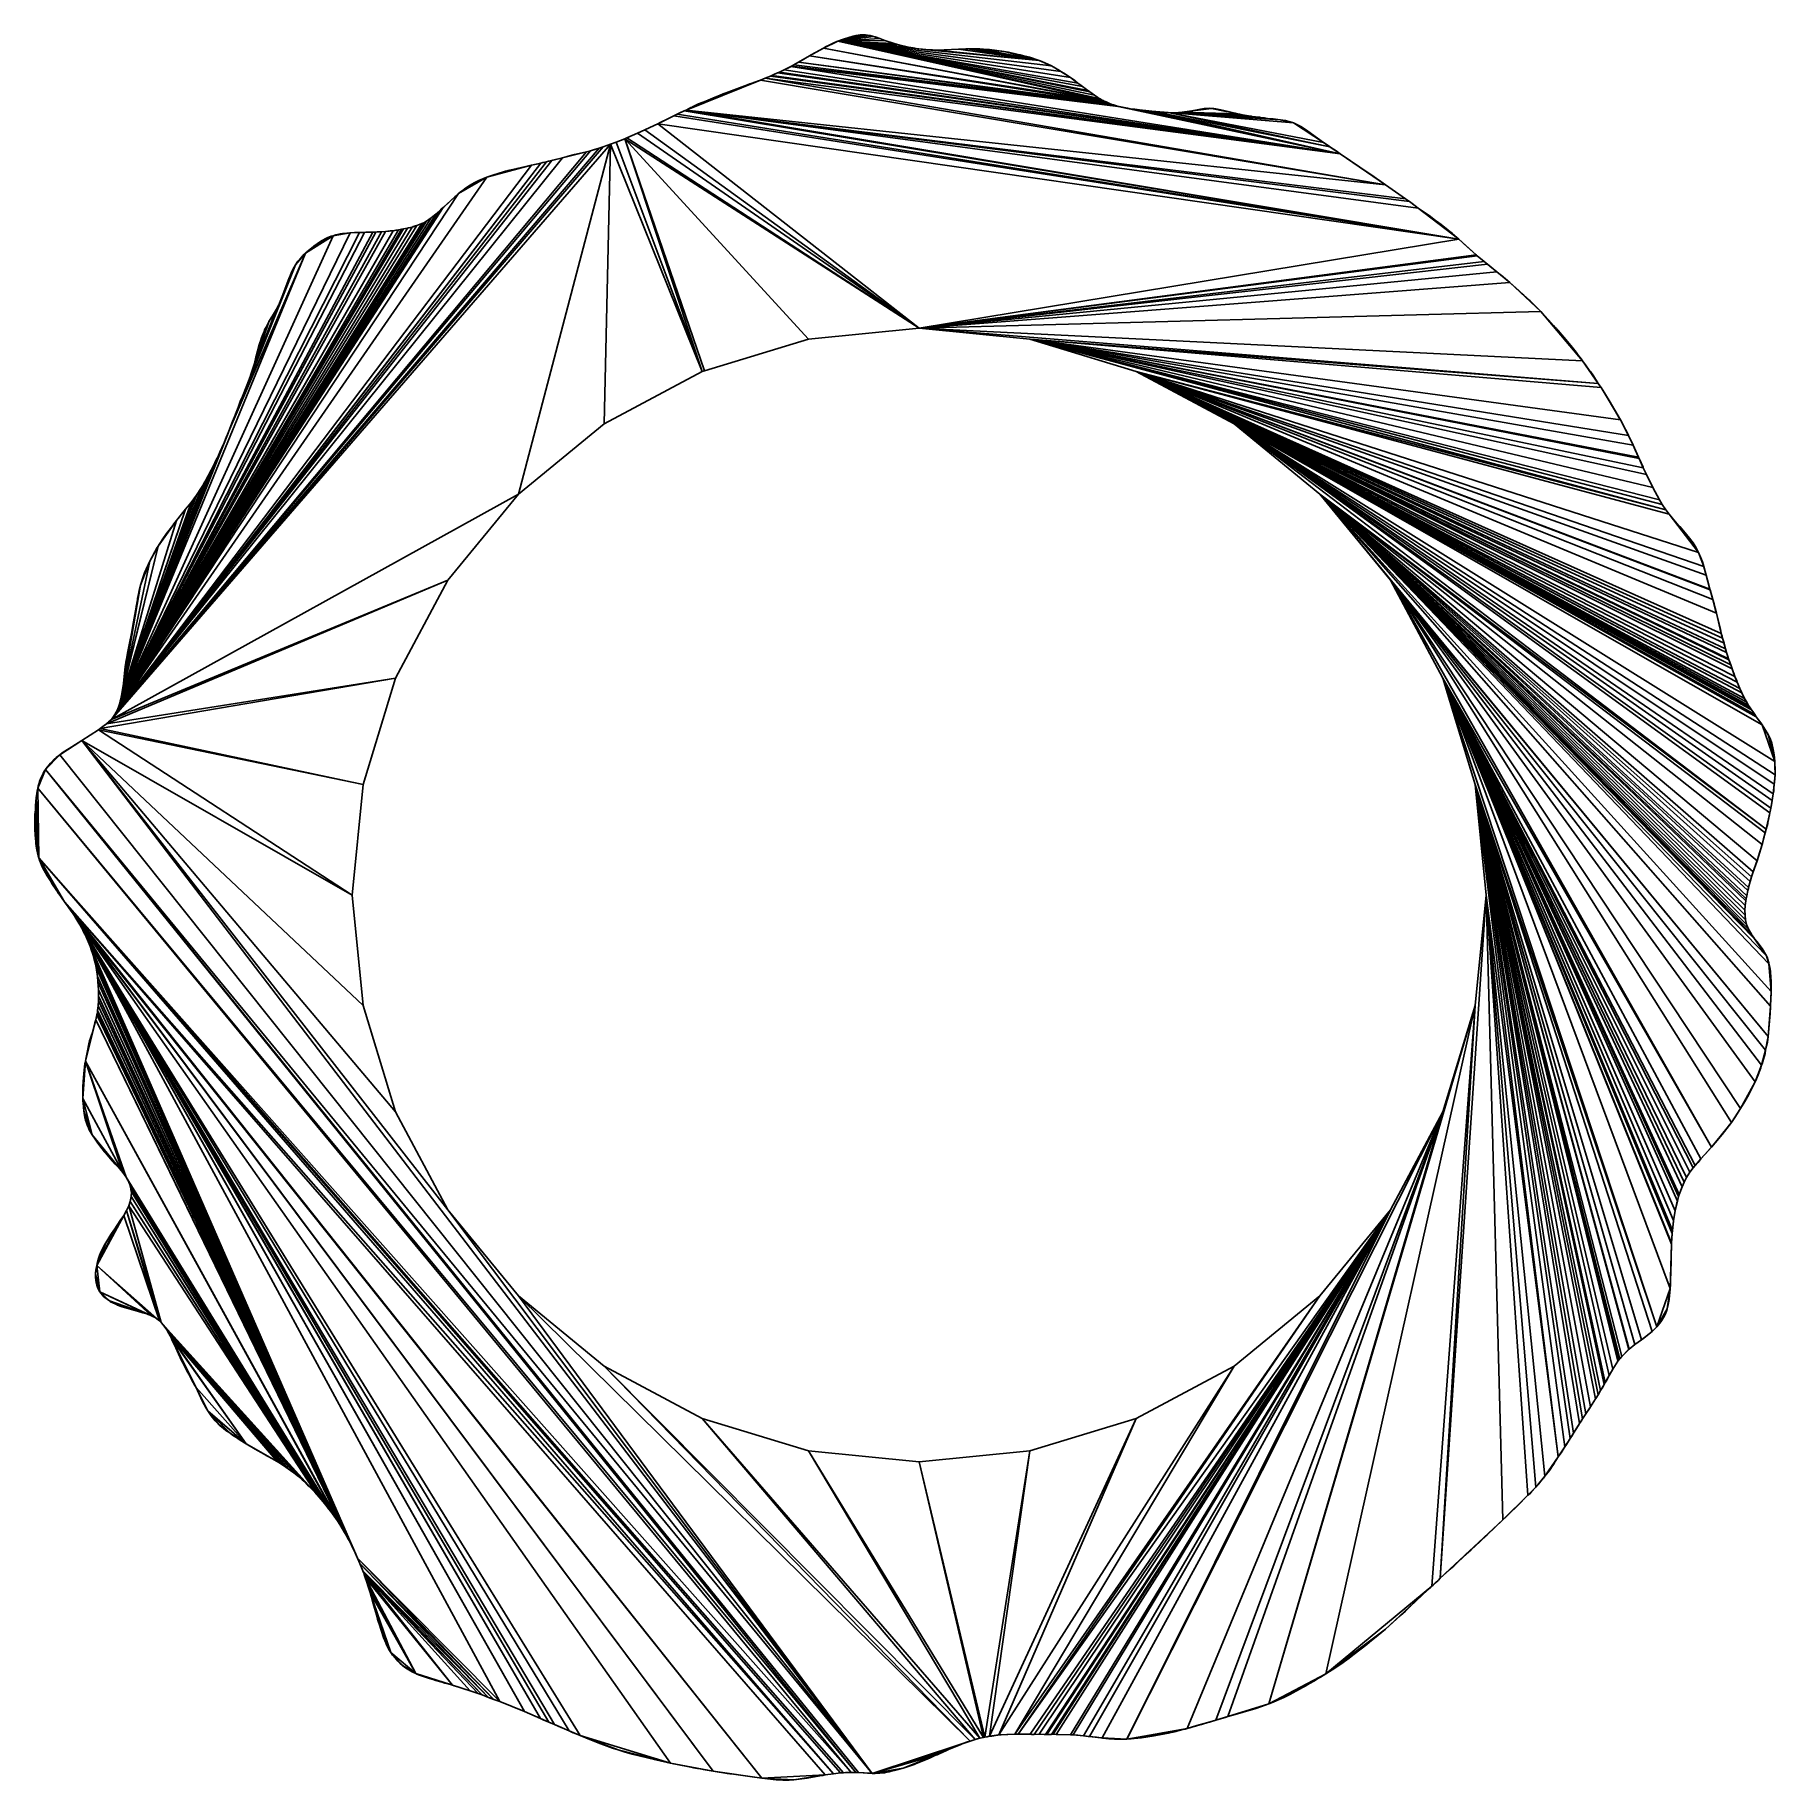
# Model space of a CAD drawing. Extents: x -97 to 94, y -97 to 94.
import ezdxf

# ---------------------------------------------------------------- set-up
doc = ezdxf.new("R2010")
doc.units = 0

msp = doc.modelspace()

# ---------------------------------------------------------------- linework, layer by layer
for points in [[(-6.4, 94.09, 84), (-7.22, 93.93, 84), (-8.9, 93.39, 84)], [(-6.18, 94.08, 84), (-6.4, 94.09, 84), (-8.9, 93.39, 84)], [(-5.66, 94.05, 84), (-6.18, 94.08, 84), (-8.9, 93.39, 84)], [(-5.51, 94.03, 84), (-5.66, 94.05, 84), (-8.9, 93.39, 84)], [(-4.99, 93.92, 84), (-5.51, 94.03, 84), (-8.9, 93.39, 84)], [(-7.22, 93.93, 84), (-7.7, 93.82, 84), (-8.9, 93.39, 84)], [(-4.31, 93.68, 84), (-4.99, 93.92, 84), (-8.9, 93.39, 84)], [(-7.7, 93.82, 84), (-8.49, 93.54, 84), (-8.9, 93.39, 84)], [(-3.76, 93.49, 84), (-4.31, 93.68, 84), (-8.9, 93.39, 84)], [(-7.7, 93.82, 84), (-8.27, 93.63, 84), (-8.49, 93.54, 84)], [(-6.4, 94.09, 84), (-6.92, 94.01, 84), (-7.22, 93.93, 84)], [(-5.66, 94.05, 84), (-5.88, 94.09, 84), (-6.18, 94.08, 84)], [(-4.99, 93.92, 84), (-5.36, 94.01, 84), (-5.51, 94.03, 84)], [(-4.31, 93.68, 84), (-4.83, 93.88, 84), (-4.99, 93.92, 84)], [(-11.98, 91.79, 84), (-13.04, 91.18, 84), (-13.19, 91.09, 84)], [(-11.98, 91.79, 84), (-13.19, 91.09, 84), (20.76, 86.61, 84)], [(-10.46, 92.65, 84), (-11.34, 92.16, 84), (-11.98, 91.79, 84)], [(-10.46, 92.65, 84), (-11.98, 91.79, 84), (20.22, 86.85, 84)], [(-11.34, 92.16, 84), (-11.8, 91.9, 84), (-11.98, 91.79, 84)], [(-11.98, 91.79, 84), (20.76, 86.61, 84), (20.22, 86.85, 84)], [(-8.9, 93.39, 84), (-9.01, 93.35, 84), (-10.46, 92.65, 84)], [(-8.9, 93.39, 84), (-10.46, 92.65, 84), (20.11, 86.91, 84)], [(-9.01, 93.35, 84), (-9.76, 93, 84), (-10.46, 92.65, 84)], [(-9.76, 93, 84), (-9.93, 92.92, 84), (-10.46, 92.65, 84)], [(-9.93, 92.92, 84), (-10.16, 92.81, 84), (-10.46, 92.65, 84)], [(-10.46, 92.65, 84), (20.22, 86.85, 84), (20.11, 86.91, 84)], [(-9.01, 93.35, 84), (-9.41, 93.17, 84), (-9.76, 93, 84)], [(-8.9, 93.39, 84), (-8.96, 93.37, 84), (-9.01, 93.35, 84)], [(-2.75, 93.16, 84), (-3.76, 93.49, 84), (-8.9, 93.39, 84)], [(-8.9, 93.39, 84), (20.11, 86.91, 84), (20.01, 86.96, 84)], [(-8.9, 93.39, 84), (20.01, 86.96, 84), (19.7, 87.14, 84)], [(-8.9, 93.39, 84), (19.7, 87.14, 84), (19.17, 87.49, 84)], [(-8.9, 93.39, 84), (19.17, 87.49, 84), (18.65, 87.86, 84)], [(-8.9, 93.39, 84), (18.65, 87.86, 84), (18.45, 88.01, 84)], [(-8.9, 93.39, 84), (18.45, 88.01, 84), (17.85, 88.45, 84)], [(-8.9, 93.39, 84), (17.85, 88.45, 84), (17.37, 88.82, 84)], [(-8.9, 93.39, 84), (17.37, 88.82, 84), (16.56, 89.41, 84)], [(-8.9, 93.39, 84), (16.56, 89.41, 84), (15.51, 90.09, 84)], [(-2.23, 93, 84), (-2.75, 93.16, 84), (-8.9, 93.39, 84)], [(-1.18, 92.76, 84), (-2.23, 93, 84), (-8.9, 93.39, 84)], [(-8.9, 93.39, 84), (15.51, 90.09, 84), (14.48, 90.69, 84)], [(-0.66, 92.66, 84), (-1.18, 92.76, 84), (-8.9, 93.39, 84)], [(-0.14, 92.57, 84), (-0.66, 92.66, 84), (-8.9, 93.39, 84)], [(-8.9, 93.39, 84), (14.48, 90.69, 84), (13.13, 91.27, 84)], [(0.38, 92.51, 84), (-0.14, 92.57, 84), (-8.9, 93.39, 84)], [(0.38, 92.51, 84), (-8.9, 93.39, 84), (13.13, 91.27, 84)], [(-0.66, 92.66, 84), (-0.96, 92.72, 84), (-1.18, 92.76, 84)], [(-0.14, 92.57, 84), (-0.17, 92.58, 84), (-0.66, 92.66, 84)], [(0.91, 92.46, 84), (0.38, 92.51, 84), (13.13, 91.27, 84)], [(1.46, 92.44, 84), (1.4, 92.44, 84), (0.91, 92.46, 84)], [(1.46, 92.44, 84), (0.91, 92.46, 84), (13.13, 91.27, 84)], [(1.95, 92.43, 84), (1.46, 92.44, 84), (13.13, 91.27, 84)], [(4.31, 92.52, 84), (1.95, 92.43, 84), (13.13, 91.27, 84)], [(5.3, 92.58, 84), (5.11, 92.57, 84), (4.31, 92.52, 84)], [(13.13, 91.27, 84), (5.3, 92.58, 84), (4.31, 92.52, 84)], [(6.23, 92.56, 84), (5.6, 92.58, 84), (5.3, 92.58, 84)], [(13.13, 91.27, 84), (6.23, 92.56, 84), (5.3, 92.58, 84)], [(6.23, 92.56, 84), (5.91, 92.58, 84), (5.6, 92.58, 84)], [(6.87, 92.53, 84), (6.34, 92.56, 84), (6.23, 92.56, 84)], [(13.13, 91.27, 84), (6.87, 92.53, 84), (6.23, 92.56, 84)], [(6.87, 92.53, 84), (6.65, 92.55, 84), (6.34, 92.56, 84)], [(7.39, 92.49, 84), (7.02, 92.52, 84), (6.87, 92.53, 84)], [(9.28, 92.27, 84), (7.39, 92.49, 84), (6.87, 92.53, 84)], [(13.13, 91.27, 84), (9.28, 92.27, 84), (6.87, 92.53, 84)], [(9.28, 92.27, 84), (7.69, 92.48, 84), (7.39, 92.49, 84)], [(9.28, 92.27, 84), (8.73, 92.36, 84), (7.69, 92.48, 84)], [(10.67, 91.99, 84), (9.78, 92.19, 84), (9.28, 92.27, 84)], [(11.14, 91.87, 84), (10.67, 91.99, 84), (9.28, 92.27, 84)], [(13.13, 91.27, 84), (11.14, 91.87, 84), (9.28, 92.27, 84)], [(11.14, 91.87, 84), (10.82, 91.96, 84), (10.67, 91.99, 84)], [(11.14, 91.87, 84), (11.04, 91.9, 84), (10.82, 91.96, 84)], [(12.05, 91.64, 84), (11.54, 91.77, 84), (11.14, 91.87, 84)], [(13.13, 91.27, 84), (12.05, 91.64, 84), (11.14, 91.87, 84)], [(12.05, 91.64, 84), (11.76, 91.72, 84), (11.54, 91.77, 84)], [(12.65, 91.44, 84), (12.39, 91.53, 84), (12.05, 91.64, 84)], [(13.13, 91.27, 84), (12.65, 91.44, 84), (12.05, 91.64, 84)], [(-15.49, 89.92, 84), (-15.88, 89.75, 84), (-16.1, 89.65, 84)], [(-15.49, 89.92, 84), (-16.1, 89.65, 84), (46.06, 81.06, 84)], [(-15.27, 90.02, 84), (-15.49, 89.92, 84), (46.06, 81.06, 84)], [(-14.75, 90.27, 84), (-14.9, 90.2, 84), (-15.27, 90.02, 84)], [(-14.75, 90.27, 84), (-15.27, 90.02, 84), (46.06, 81.06, 84)], [(-14.05, 90.62, 84), (-14.08, 90.61, 84), (-14.75, 90.27, 84)], [(-14.05, 90.62, 84), (-14.75, 90.27, 84), (46.06, 81.06, 84)], [(-13.98, 90.65, 84), (-14.05, 90.62, 84), (21.78, 86.27, 84)], [(-14.05, 90.62, 84), (46.06, 81.06, 84), (21.78, 86.27, 84)], [(-13.71, 90.8, 84), (-13.98, 90.65, 84), (21.26, 86.42, 84)], [(-13.98, 90.65, 84), (21.78, 86.27, 84), (21.26, 86.42, 84)], [(-13.19, 91.09, 84), (-13.6, 90.87, 84), (-13.71, 90.8, 84)], [(-13.19, 91.09, 84), (-13.71, 90.8, 84), (21.06, 86.49, 84)], [(-13.71, 90.8, 84), (21.26, 86.42, 84), (21.06, 86.49, 84)], [(-13.19, 91.09, 84), (21.06, 86.49, 84), (20.76, 86.61, 84)], [(13.13, 91.27, 84), (12.96, 91.34, 84), (12.65, 91.44, 84)], [(13.73, 91.03, 84), (13.43, 91.16, 84), (13.13, 91.27, 84)], [(14.48, 90.69, 84), (13.73, 91.03, 84), (13.13, 91.27, 84)], [(14.48, 90.69, 84), (14.4, 90.72, 84), (13.73, 91.03, 84)], [(15.51, 90.09, 84), (15.35, 90.2, 84), (14.48, 90.69, 84)], [(16.56, 89.41, 84), (15.81, 89.9, 84), (15.51, 90.09, 84)], [(-17.36, 89.15, 84), (-19.08, 88.5, 84), (-25.49, 85.87, 84)], [(-17.36, 89.15, 84), (-25.49, 85.87, 84), (51.02, 77.67, 84)], [(-19.08, 88.5, 84), (-23.34, 86.85, 84), (-25.49, 85.87, 84)], [(-19.08, 88.5, 84), (-21.1, 87.74, 84), (-23.34, 86.85, 84)], [(-17.36, 89.15, 84), (-17.59, 89.06, 84), (-19.08, 88.5, 84)], [(-17.59, 89.06, 84), (-18.36, 88.77, 84), (-19.08, 88.5, 84)], [(-18.36, 88.77, 84), (-18.51, 88.72, 84), (-19.08, 88.5, 84)], [(-16.84, 89.34, 84), (-17.36, 89.15, 84), (51.02, 77.67, 84)], [(-16.27, 89.58, 84), (-16.57, 89.46, 84), (-16.84, 89.34, 84)], [(-16.27, 89.58, 84), (-16.84, 89.34, 84), (46.06, 81.06, 84)], [(-16.84, 89.34, 84), (51.02, 77.67, 84), (46.06, 81.06, 84)], [(-16.1, 89.65, 84), (-16.27, 89.58, 84), (46.06, 81.06, 84)], [(17.37, 88.82, 84), (16.87, 89.21, 84), (16.56, 89.41, 84)], [(17.37, 88.82, 84), (17.03, 89.1, 84), (16.87, 89.21, 84)], [(17.85, 88.45, 84), (17.59, 88.66, 84), (17.37, 88.82, 84)], [(18.65, 87.86, 84), (18.58, 87.92, 84), (18.45, 88.01, 84)], [(-23.34, 86.85, 84), (-24.13, 86.53, 84), (-25.49, 85.87, 84)], [(-24.13, 86.53, 84), (-24.83, 86.19, 84), (-25.49, 85.87, 84)], [(-24.83, 86.19, 84), (-24.97, 86.13, 84), (-25.49, 85.87, 84)], [(-23.34, 86.85, 84), (-23.74, 86.69, 84), (-24.13, 86.53, 84)], [(-21.1, 87.74, 84), (-21.77, 87.49, 84), (-23.34, 86.85, 84)], [(-21.77, 87.49, 84), (-22.58, 87.18, 84), (-23.34, 86.85, 84)], [(-21.1, 87.74, 84), (-21.43, 87.63, 84), (-21.77, 87.49, 84)], [(-21.43, 87.63, 84), (-21.52, 87.59, 84), (-21.77, 87.49, 84)], [(-21.1, 87.74, 84), (-21.32, 87.67, 84), (-21.43, 87.63, 84)], [(19.7, 87.14, 84), (19.39, 87.36, 84), (19.17, 87.49, 84)], [(20.01, 86.96, 84), (19.81, 87.08, 84), (19.7, 87.14, 84)], [(20.76, 86.61, 84), (20.45, 86.75, 84), (20.22, 86.85, 84)], [(21.78, 86.27, 84), (21.48, 86.36, 84), (21.26, 86.42, 84)], [(22.77, 86.07, 84), (21.87, 86.25, 84), (21.78, 86.27, 84)], [(46.06, 81.06, 84), (22.77, 86.07, 84), (21.78, 86.27, 84)], [(22.77, 86.07, 84), (22.69, 86.09, 84), (21.87, 86.25, 84)], [(22.86, 86.05, 84), (22.83, 86.06, 84), (22.77, 86.07, 84)], [(46.06, 81.06, 84), (22.86, 86.05, 84), (22.77, 86.07, 84)], [(23.35, 85.98, 84), (22.93, 86.04, 84), (22.86, 86.05, 84)], [(46.06, 81.06, 84), (23.35, 85.98, 84), (22.86, 86.05, 84)], [(24.09, 85.88, 84), (23.59, 85.96, 84), (23.35, 85.98, 84)], [(46.06, 81.06, 84), (24.09, 85.88, 84), (23.35, 85.98, 84)], [(24.09, 85.88, 84), (23.98, 85.9, 84), (23.59, 85.96, 84)], [(31.98, 86.04, 84), (29.83, 85.78, 84), (28.78, 85.62, 84)], [(34.83, 85.44, 84), (31.98, 86.04, 84), (28.78, 85.62, 84)], [(31.33, 86.04, 84), (31.18, 86.03, 84), (29.83, 85.78, 84)], [(31.98, 86.04, 84), (31.33, 86.04, 84), (29.83, 85.78, 84)], [(31.98, 86.04, 84), (31.7, 86.06, 84), (31.33, 86.04, 84)], [(32.45, 85.99, 84), (32.22, 86.03, 84), (31.98, 86.04, 84)], [(34.37, 85.55, 84), (32.45, 85.99, 84), (31.98, 86.04, 84)], [(34.83, 85.44, 84), (34.37, 85.55, 84), (31.98, 86.04, 84)], [(34.37, 85.55, 84), (32.99, 85.89, 84), (32.45, 85.99, 84)], [(-28.57, 84.37, 84), (-29.95, 83.74, 84), (-30.02, 83.7, 84)], [(-28.57, 84.37, 84), (-30.02, 83.7, 84), (0, 62, 84)], [(-26.84, 85.23, 84), (-27.41, 84.95, 84), (-28.57, 84.37, 84)], [(-26.84, 85.23, 84), (-28.57, 84.37, 84), (59.02, 71.74, 84)], [(-27.41, 84.95, 84), (-28.32, 84.5, 84), (-28.57, 84.37, 84)], [(-28.57, 84.37, 84), (0, 62, 84), (59.02, 71.74, 84)], [(-26.46, 85.42, 84), (-26.6, 85.35, 84), (-26.84, 85.23, 84)], [(-26.46, 85.42, 84), (-26.84, 85.23, 84), (59.02, 71.74, 84)], [(-25.71, 85.78, 84), (-26.24, 85.53, 84), (-26.46, 85.42, 84)], [(-25.71, 85.78, 84), (-26.46, 85.42, 84), (59.02, 71.74, 84)], [(-25.49, 85.87, 84), (-25.71, 85.78, 84), (59.02, 71.74, 84)], [(-25.49, 85.87, 84), (59.02, 71.74, 84), (54.59, 75.15, 84)], [(-25.49, 85.87, 84), (54.59, 75.15, 84), (53.62, 75.85, 84)], [(-25.49, 85.87, 84), (53.62, 75.85, 84), (53.2, 76.15, 84)], [(-25.49, 85.87, 84), (53.2, 76.15, 84), (51.02, 77.67, 84)], [(25.43, 85.74, 84), (25.13, 85.77, 84), (24.09, 85.88, 84)], [(46.06, 81.06, 84), (25.43, 85.74, 84), (24.09, 85.88, 84)], [(26.89, 85.61, 84), (26.49, 85.65, 84), (25.43, 85.74, 84)], [(27.22, 85.58, 84), (26.89, 85.61, 84), (25.43, 85.74, 84)], [(44.92, 81.85, 84), (27.22, 85.58, 84), (25.43, 85.74, 84)], [(46.06, 81.06, 84), (44.92, 81.85, 84), (25.43, 85.74, 84)], [(36.39, 85.17, 84), (27.84, 85.56, 84), (27.22, 85.58, 84)], [(37.32, 85.05, 84), (36.39, 85.17, 84), (27.22, 85.58, 84)], [(38.11, 84.95, 84), (37.32, 85.05, 84), (27.22, 85.58, 84)], [(39.49, 84.8, 84), (38.11, 84.95, 84), (27.22, 85.58, 84)], [(40.95, 84.46, 84), (39.49, 84.8, 84), (27.22, 85.58, 84)], [(44.23, 82.33, 84), (40.95, 84.46, 84), (27.22, 85.58, 84)], [(44.92, 81.85, 84), (44.23, 82.33, 84), (27.22, 85.58, 84)], [(36.23, 85.19, 84), (28.04, 85.57, 84), (27.84, 85.56, 84)], [(36.39, 85.17, 84), (36.23, 85.19, 84), (27.84, 85.56, 84)], [(28.57, 85.59, 84), (28.35, 85.58, 84), (28.04, 85.57, 84)], [(35.35, 85.34, 84), (28.57, 85.59, 84), (28.04, 85.57, 84)], [(36.23, 85.19, 84), (35.35, 85.34, 84), (28.04, 85.57, 84)], [(34.83, 85.44, 84), (28.78, 85.62, 84), (28.57, 85.59, 84)], [(35.35, 85.34, 84), (34.83, 85.44, 84), (28.57, 85.59, 84)], [(34.37, 85.55, 84), (33.96, 85.66, 84), (32.99, 85.89, 84)], [(34.83, 85.44, 84), (34.56, 85.51, 84), (34.37, 85.55, 84)], [(34.83, 85.44, 84), (34.66, 85.49, 84), (34.56, 85.51, 84)], [(35.35, 85.34, 84), (35.06, 85.4, 84), (34.83, 85.44, 84)], [(36.39, 85.17, 84), (36.31, 85.18, 84), (36.23, 85.19, 84)], [(37.32, 85.05, 84), (37.21, 85.07, 84), (36.39, 85.17, 84)], [(38.11, 84.95, 84), (37.78, 85, 84), (37.32, 85.05, 84)], [(39.49, 84.8, 84), (38.73, 84.89, 84), (38.11, 84.95, 84)], [(40.3, 84.66, 84), (40.05, 84.72, 84), (39.49, 84.8, 84)], [(40.95, 84.46, 84), (40.3, 84.66, 84), (39.49, 84.8, 84)], [(40.95, 84.46, 84), (40.58, 84.59, 84), (40.3, 84.66, 84)], [(41.61, 84.14, 84), (41.09, 84.4, 84), (40.95, 84.46, 84)], [(42.14, 83.8, 84), (41.61, 84.14, 84), (40.95, 84.46, 84)], [(44.23, 82.33, 84), (42.14, 83.8, 84), (40.95, 84.46, 84)], [(42.14, 83.8, 84), (41.75, 84.06, 84), (41.61, 84.14, 84)], [(-33.76, 82.12, 84), (-34.56, 81.83, 84), (-88.35, 19.21, 84)], [(-43.84, 43.84, 84), (-33.76, 82.12, 84), (-88.35, 19.21, 84)], [(-43.84, 43.84, 84), (-34.45, 51.55, 84), (-33.76, 82.12, 84)], [(-34.45, 51.55, 84), (-23.73, 57.28, 84), (-33.76, 82.12, 84)], [(-23.73, 57.28, 84), (-33.13, 82.36, 84), (-33.76, 82.12, 84)], [(-23.73, 57.28, 84), (-32.19, 82.72, 84), (-33.13, 82.36, 84)], [(-31.97, 82.81, 84), (-32.19, 82.72, 84), (0, 62, 84)], [(-23.73, 57.28, 84), (-23.49, 57.35, 84), (-32.19, 82.72, 84)], [(-32.19, 82.72, 84), (-23.49, 57.35, 84), (-12.1, 60.81, 84)], [(-32.19, 82.72, 84), (-12.1, 60.81, 84), (0, 62, 84)], [(-30.8, 83.33, 84), (-31.97, 82.81, 84), (0, 62, 84)], [(-30.02, 83.7, 84), (-30.8, 83.33, 84), (0, 62, 84)], [(44.23, 82.33, 84), (42.51, 83.55, 84), (42.14, 83.8, 84)], [(44.45, 82.18, 84), (44.31, 82.27, 84), (44.23, 82.33, 84)], [(44.92, 81.85, 84), (44.45, 82.18, 84), (44.23, 82.33, 84)], [(44.92, 81.85, 84), (44.85, 81.91, 84), (44.45, 82.18, 84)], [(-34.56, 81.83, 84), (-34.99, 81.69, 84), (-88.35, 19.21, 84)], [(-34.99, 81.69, 84), (-35.94, 81.41, 84), (-88.35, 19.21, 84)], [(-35.94, 81.41, 84), (-36.38, 81.29, 84), (-88.35, 19.21, 84)], [(-36.38, 81.29, 84), (-39.03, 80.65, 84), (-88.35, 19.21, 84)], [(-39.03, 80.65, 84), (-40.17, 80.36, 84), (-88.35, 19.21, 84)], [(-40.17, 80.36, 84), (-40.77, 80.2, 84), (-88.35, 19.21, 84)], [(-40.77, 80.2, 84), (-41.37, 80.06, 84), (-88.35, 19.21, 84)], [(-40.77, 80.2, 84), (-41.15, 80.12, 84), (-41.37, 80.06, 84)], [(-40.17, 80.36, 84), (-40.56, 80.27, 84), (-40.77, 80.2, 84)], [(-39.03, 80.65, 84), (-40.06, 80.39, 84), (-40.17, 80.36, 84)], [(-36.38, 81.29, 84), (-38.49, 80.79, 84), (-39.03, 80.65, 84)], [(-38.49, 80.79, 84), (-38.74, 80.73, 84), (-39.03, 80.65, 84)], [(-36.38, 81.29, 84), (-37.7, 80.99, 84), (-38.49, 80.79, 84)], [(-37.7, 80.99, 84), (-38.4, 80.81, 84), (-38.49, 80.79, 84)], [(-36.38, 81.29, 84), (-36.67, 81.23, 84), (-37.7, 80.99, 84)], [(-35.94, 81.41, 84), (-36.16, 81.35, 84), (-36.38, 81.29, 84)], [(-34.99, 81.69, 84), (-35.63, 81.51, 84), (-35.94, 81.41, 84)], [(46.06, 81.06, 84), (45.6, 81.39, 84), (44.92, 81.85, 84)], [(49.33, 78.85, 84), (48.57, 79.37, 84), (46.06, 81.06, 84)], [(51.02, 77.67, 84), (49.33, 78.85, 84), (46.06, 81.06, 84)], [(-41.37, 80.06, 84), (-87.96, 19.73, 84), (-88.35, 19.21, 84)], [(-41.37, 80.06, 84), (-42.41, 79.83, 84), (-87.96, 19.73, 84)], [(-42.41, 79.83, 84), (-47.28, 78.51, 84), (-87.96, 19.73, 84)], [(-47.28, 78.51, 84), (-50.38, 76.72, 84), (-87.96, 19.73, 84)], [(-47.28, 78.51, 84), (-49.2, 77.6, 84), (-50.38, 76.72, 84)], [(-47.28, 78.51, 84), (-48.15, 78.16, 84), (-49.2, 77.6, 84)], [(-47.28, 78.51, 84), (-47.63, 78.38, 84), (-48.15, 78.16, 84)], [(-42.41, 79.83, 84), (-43.98, 79.47, 84), (-47.28, 78.51, 84)], [(-43.98, 79.47, 84), (-44.95, 79.24, 84), (-47.28, 78.51, 84)], [(-44.95, 79.24, 84), (-46.15, 78.9, 84), (-47.28, 78.51, 84)], [(-46.15, 78.9, 84), (-46.51, 78.78, 84), (-47.28, 78.51, 84)], [(-44.95, 79.24, 84), (-45.24, 79.17, 84), (-46.15, 78.9, 84)], [(-43.98, 79.47, 84), (-44.28, 79.41, 84), (-44.95, 79.24, 84)], [(-44.28, 79.41, 84), (-44.8, 79.28, 84), (-44.95, 79.24, 84)], [(-42.41, 79.83, 84), (-42.71, 79.78, 84), (-43.98, 79.47, 84)], [(-41.37, 80.06, 84), (-41.67, 80, 84), (-42.41, 79.83, 84)], [(50.03, 78.37, 84), (49.5, 78.74, 84), (49.33, 78.85, 84)], [(51.02, 77.67, 84), (50.03, 78.37, 84), (49.33, 78.85, 84)], [(51.02, 77.67, 84), (50.48, 78.06, 84), (50.03, 78.37, 84)], [(-50.38, 76.72, 84), (-52.06, 75.2, 84), (-87.96, 19.73, 84)], [(-50.38, 76.72, 84), (-50.79, 76.36, 84), (-52.06, 75.2, 84)], [(-50.38, 76.72, 84), (-50.62, 76.51, 84), (-50.79, 76.36, 84)], [(-49.2, 77.6, 84), (-49.84, 77.14, 84), (-50.38, 76.72, 84)], [(-49.84, 77.14, 84), (-50.06, 76.98, 84), (-50.38, 76.72, 84)], [(-49.2, 77.6, 84), (-49.72, 77.23, 84), (-49.84, 77.14, 84)], [(-48.15, 78.16, 84), (-48.67, 77.89, 84), (-49.2, 77.6, 84)], [(51.02, 77.67, 84), (50.91, 77.75, 84), (50.48, 78.06, 84)], [(-52.06, 75.2, 84), (-52.28, 75.01, 84), (-87.96, 19.73, 84)], [(-52.28, 75.01, 84), (-52.83, 74.52, 84), (-87.96, 19.73, 84)], [(-52.83, 74.52, 84), (-53.37, 74.09, 84), (-87.96, 19.73, 84)], [(-52.06, 75.2, 84), (-52.17, 75.11, 84), (-52.28, 75.01, 84)], [(-50.79, 76.36, 84), (-51.97, 75.29, 84), (-52.06, 75.2, 84)], [(54.59, 75.15, 84), (53.78, 75.75, 84), (53.62, 75.85, 84)], [(54.59, 75.15, 84), (54.41, 75.29, 84), (53.78, 75.75, 84)], [(56.47, 73.79, 84), (55.91, 74.21, 84), (54.59, 75.15, 84)], [(59.02, 71.74, 84), (56.47, 73.79, 84), (54.59, 75.15, 84)], [(-53.37, 74.09, 84), (-53.89, 73.7, 84), (-87.96, 19.73, 84)], [(-53.89, 73.7, 84), (-54.19, 73.54, 84), (-87.96, 19.73, 84)], [(-54.19, 73.54, 84), (-54.41, 73.44, 84), (-87.96, 19.73, 84)], [(-54.41, 73.44, 84), (-54.94, 73.23, 84), (-87.96, 19.73, 84)], [(-54.94, 73.23, 84), (-55.46, 73.07, 84), (-87.96, 19.73, 84)], [(-55.46, 73.07, 84), (-55.98, 72.96, 84), (-87.96, 19.73, 84)], [(-55.98, 72.96, 84), (-56.39, 72.86, 84), (-87.96, 19.73, 84)], [(-56.39, 72.86, 84), (-56.61, 72.82, 84), (-87.96, 19.73, 84)], [(-56.61, 72.82, 84), (-56.94, 72.76, 84), (-87.96, 19.73, 84)], [(-56.94, 72.76, 84), (-57.55, 72.67, 84), (-87.96, 19.73, 84)], [(-57.55, 72.67, 84), (-87.91, 19.83, 84), (-87.96, 19.73, 84)], [(-57.55, 72.67, 84), (-58.37, 72.59, 84), (-87.91, 19.83, 84)], [(-58.37, 72.59, 84), (-58.81, 72.55, 84), (-87.91, 19.83, 84)], [(-58.81, 72.55, 84), (-59.42, 72.52, 84), (-87.91, 19.83, 84)], [(-58.81, 72.55, 84), (-59.27, 72.54, 84), (-59.42, 72.52, 84)], [(-57.55, 72.67, 84), (-57.85, 72.65, 84), (-58.37, 72.59, 84)], [(-56.94, 72.76, 84), (-57.24, 72.72, 84), (-57.55, 72.67, 84)], [(-55.46, 73.07, 84), (-55.79, 73, 84), (-55.98, 72.96, 84)], [(-55.79, 73, 84), (-55.87, 72.98, 84), (-55.98, 72.96, 84)], [(-54.94, 73.23, 84), (-55.35, 73.11, 84), (-55.46, 73.07, 84)], [(-53.37, 74.09, 84), (-53.67, 73.87, 84), (-53.89, 73.7, 84)], [(59.02, 71.74, 84), (56.83, 73.54, 84), (56.47, 73.79, 84)], [(57.08, 73.34, 84), (56.95, 73.46, 84), (56.83, 73.54, 84)], [(59.02, 71.74, 84), (57.08, 73.34, 84), (56.83, 73.54, 84)], [(59.02, 71.74, 84), (57.63, 72.92, 84), (57.08, 73.34, 84)], [(57.9, 72.7, 84), (57.73, 72.84, 84), (57.63, 72.92, 84)], [(59.02, 71.74, 84), (57.9, 72.7, 84), (57.63, 72.92, 84)], [(59.02, 71.74, 84), (58.32, 72.37, 84), (57.9, 72.7, 84)], [(-59.42, 72.52, 84), (-87.68, 20.25, 84), (-87.91, 19.83, 84)], [(-59.42, 72.52, 84), (-59.76, 72.5, 84), (-87.68, 20.25, 84)], [(-59.76, 72.5, 84), (-60.68, 72.48, 84), (-87.68, 20.25, 84)], [(-60.68, 72.48, 84), (-61.2, 72.46, 84), (-87.68, 20.25, 84)], [(-61.2, 72.46, 84), (-62.24, 72.45, 84), (-87.68, 20.25, 84)], [(-62.24, 72.45, 84), (-64.11, 72.12, 84), (-87.68, 20.25, 84)], [(-64.11, 72.12, 84), (-67.12, 70.2, 84), (-87.68, 20.25, 84)], [(-64.11, 72.12, 84), (-65.86, 71.23, 84), (-67.12, 70.2, 84)], [(-65.86, 71.23, 84), (-66.6, 70.66, 84), (-67.12, 70.2, 84)], [(-66.6, 70.66, 84), (-66.96, 70.35, 84), (-67.12, 70.2, 84)], [(-66.6, 70.66, 84), (-66.87, 70.44, 84), (-66.96, 70.35, 84)], [(-65.86, 71.23, 84), (-66.24, 70.94, 84), (-66.6, 70.66, 84)], [(-66.24, 70.94, 84), (-66.47, 70.77, 84), (-66.6, 70.66, 84)], [(-65.86, 71.23, 84), (-66.2, 70.98, 84), (-66.24, 70.94, 84)], [(-64.11, 72.12, 84), (-64.83, 71.84, 84), (-65.86, 71.23, 84)], [(-64.83, 71.84, 84), (-65.61, 71.39, 84), (-65.86, 71.23, 84)], [(-65.61, 71.39, 84), (-65.7, 71.33, 84), (-65.86, 71.23, 84)], [(-64.83, 71.84, 84), (-65.37, 71.55, 84), (-65.61, 71.39, 84)], [(-64.11, 72.12, 84), (-64.32, 72.06, 84), (-64.83, 71.84, 84)], [(-64.32, 72.06, 84), (-64.76, 71.87, 84), (-64.83, 71.84, 84)], [(-62.24, 72.45, 84), (-62.58, 72.4, 84), (-64.11, 72.12, 84)], [(-62.58, 72.4, 84), (-63.07, 72.36, 84), (-64.11, 72.12, 84)], [(-63.07, 72.36, 84), (-63.29, 72.33, 84), (-64.11, 72.12, 84)], [(-63.29, 72.33, 84), (-63.81, 72.23, 84), (-64.11, 72.12, 84)], [(-62.24, 72.45, 84), (-62.29, 72.44, 84), (-62.58, 72.4, 84)], [(-61.62, 72.46, 84), (-61.76, 72.46, 84), (-62.24, 72.45, 84)], [(-61.2, 72.46, 84), (-61.62, 72.46, 84), (-62.24, 72.45, 84)], [(-59.76, 72.5, 84), (-60.52, 72.49, 84), (-60.68, 72.48, 84)], [(0, 62, 84), (60.93, 70.04, 84), (59.02, 71.74, 84)], [(59.02, 71.74, 84), (58.84, 71.9, 84), (58.32, 72.37, 84)], [(60.93, 70.04, 84), (59.95, 70.92, 84), (59.02, 71.74, 84)], [(-67.12, 70.2, 84), (-75.5, 50.74, 84), (-87.68, 20.25, 84)], [(-67.12, 70.2, 84), (-68.21, 68.93, 84), (-75.5, 50.74, 84)], [(-68.21, 68.93, 84), (-69.59, 65.64, 84), (-75.5, 50.74, 84)], [(-68.21, 68.93, 84), (-68.54, 68.36, 84), (-69.59, 65.64, 84)], [(-68.21, 68.93, 84), (-68.47, 68.49, 84), (-68.54, 68.36, 84)], [(-67.12, 70.2, 84), (-67.53, 69.81, 84), (-68.21, 68.93, 84)], [(-67.53, 69.81, 84), (-67.95, 69.33, 84), (-68.21, 68.93, 84)], [(-67.95, 69.33, 84), (-67.99, 69.27, 84), (-68.21, 68.93, 84)], [(-67.12, 70.2, 84), (-67.42, 69.94, 84), (-67.53, 69.81, 84)], [(-66.96, 70.35, 84), (-67.01, 70.31, 84), (-67.12, 70.2, 84)], [(0, 62, 84), (61.04, 69.93, 84), (60.93, 70.04, 84)], [(0, 62, 84), (61.8, 69.3, 84), (61.04, 69.93, 84)], [(0, 62, 84), (62.17, 68.99, 84), (61.8, 69.3, 84)], [(0, 62, 84), (63.17, 68.17, 84), (62.17, 68.99, 84)], [(63.17, 68.17, 84), (62.46, 68.76, 84), (62.17, 68.99, 84)], [(-68.54, 68.36, 84), (-68.68, 68.04, 84), (-69.59, 65.64, 84)], [(-68.68, 68.04, 84), (-68.81, 67.74, 84), (-69.59, 65.64, 84)], [(-68.81, 67.74, 84), (-69.01, 67.22, 84), (-69.59, 65.64, 84)], [(-69.02, 67.22, 84), (-69.06, 67.11, 84), (-69.59, 65.64, 84)], [(-69.01, 67.22, 84), (-69.02, 67.22, 84), (-69.59, 65.64, 84)], [(-68.81, 67.74, 84), (-68.9, 67.52, 84), (-69.01, 67.22, 84)], [(-68.54, 68.36, 84), (-68.58, 68.26, 84), (-68.68, 68.04, 84)], [(0, 62, 84), (64.62, 66.99, 84), (63.17, 68.17, 84)], [(0, 62, 84), (67.98, 63.82, 84), (64.62, 66.99, 84)], [(64.62, 66.99, 84), (63.53, 67.89, 84), (63.17, 68.17, 84)], [(64.62, 66.99, 84), (63.64, 67.8, 84), (63.53, 67.89, 84)], [(65.62, 66.1, 84), (65.3, 66.39, 84), (64.62, 66.99, 84)], [(67.98, 63.82, 84), (65.62, 66.1, 84), (64.62, 66.99, 84)], [(-69.59, 65.64, 84), (-70.01, 64.61, 84), (-75.5, 50.74, 84)], [(66.12, 65.63, 84), (65.97, 65.78, 84), (65.62, 66.1, 84)], [(67.98, 63.82, 84), (66.12, 65.63, 84), (65.62, 66.1, 84)], [(67.98, 63.82, 84), (66.74, 65.07, 84), (66.12, 65.63, 84)], [(67.98, 63.82, 84), (66.87, 64.94, 84), (66.74, 65.07, 84)], [(-70.01, 64.61, 84), (-70.06, 64.51, 84), (-75.5, 50.74, 84)], [(-70.06, 64.51, 84), (-73.9, 54.8, 84), (-75.5, 50.74, 84)], [(-70.06, 64.51, 84), (-70.22, 64.22, 84), (-73.9, 54.8, 84)], [(-70.22, 64.22, 84), (-73.18, 56.7, 84), (-73.9, 54.8, 84)], [(-70.22, 64.22, 84), (-70.3, 64.09, 84), (-73.18, 56.7, 84)], [(-70.3, 64.09, 84), (-73.1, 56.94, 84), (-73.18, 56.7, 84)], [(-70.3, 64.09, 84), (-71.13, 62.71, 84), (-73.1, 56.94, 84)], [(-70.3, 64.09, 84), (-70.6, 63.59, 84), (-71.13, 62.71, 84)], [(-70.6, 63.59, 84), (-70.82, 63.24, 84), (-71.13, 62.71, 84)], [(-70.82, 63.24, 84), (-71.12, 62.73, 84), (-71.13, 62.71, 84)], [(-70.3, 64.09, 84), (-70.49, 63.78, 84), (-70.6, 63.59, 84)], [(0, 62, 84), (72.56, 58.44, 84), (67.98, 63.82, 84)], [(69.38, 62.29, 84), (68.83, 62.91, 84), (67.98, 63.82, 84)], [(69.76, 61.89, 84), (69.38, 62.29, 84), (67.98, 63.82, 84)], [(72.56, 58.44, 84), (69.76, 61.89, 84), (67.98, 63.82, 84)], [(-71.13, 62.71, 84), (-72.75, 58.03, 84), (-73.1, 56.94, 84)], [(-71.13, 62.71, 84), (-71.66, 61.63, 84), (-72.75, 58.03, 84)], [(-71.66, 61.63, 84), (-72.67, 58.32, 84), (-72.75, 58.03, 84)], [(-71.66, 61.63, 84), (-72.01, 60.71, 84), (-72.67, 58.32, 84)], [(-71.66, 61.63, 84), (-71.69, 61.56, 84), (-72.01, 60.71, 84)], [(-71.69, 61.56, 84), (-71.92, 60.96, 84), (-72.01, 60.71, 84)], [(-71.13, 62.71, 84), (-71.43, 62.13, 84), (-71.66, 61.63, 84)], [(-71.43, 62.13, 84), (-71.5, 62, 84), (-71.66, 61.63, 84)], [(-71.5, 62, 84), (-71.56, 61.88, 84), (-71.66, 61.63, 84)], [(-71.13, 62.71, 84), (-71.21, 62.55, 84), (-71.43, 62.13, 84)], [(0, 62, 84), (12.1, 60.81, 84), (74.28, 55.96, 84)], [(0, 62, 84), (74.28, 55.96, 84), (72.56, 58.44, 84)], [(69.76, 61.89, 84), (69.54, 62.13, 84), (69.38, 62.29, 84)], [(69.76, 61.89, 84), (69.7, 61.96, 84), (69.54, 62.13, 84)], [(70.3, 61.26, 84), (69.89, 61.74, 84), (69.76, 61.89, 84)], [(71.43, 59.94, 84), (70.3, 61.26, 84), (69.76, 61.89, 84)], [(72.56, 58.44, 84), (71.43, 59.94, 84), (69.76, 61.89, 84)], [(71.43, 59.94, 84), (70.73, 60.78, 84), (70.3, 61.26, 84)], [(-72.01, 60.71, 84), (-72.36, 59.5, 84), (-72.67, 58.32, 84)], [(-72.36, 59.5, 84), (-72.58, 58.66, 84), (-72.67, 58.32, 84)], [(-72.36, 59.5, 84), (-72.52, 58.94, 84), (-72.58, 58.66, 84)], [(-72.01, 60.71, 84), (-72.12, 60.39, 84), (-72.36, 59.5, 84)], [(-72.12, 60.39, 84), (-72.18, 60.19, 84), (-72.36, 59.5, 84)], [(-72.18, 60.19, 84), (-72.26, 59.91, 84), (-72.36, 59.5, 84)], [(12.1, 60.81, 84), (23.73, 57.28, 84), (81.67, 42.14, 84)], [(12.1, 60.81, 84), (81.67, 42.14, 84), (81.28, 42.7, 84)], [(12.1, 60.81, 84), (81.28, 42.7, 84), (80.97, 43.21, 84)], [(12.1, 60.81, 84), (80.97, 43.21, 84), (80.25, 44.56, 84)], [(12.1, 60.81, 84), (80.25, 44.56, 84), (79.55, 45.99, 84)], [(12.1, 60.81, 84), (79.55, 45.99, 84), (79.2, 46.72, 84)], [(12.1, 60.81, 84), (79.2, 46.72, 84), (78.75, 47.74, 84)], [(12.1, 60.81, 84), (78.75, 47.74, 84), (78.67, 47.91, 84)], [(12.1, 60.81, 84), (78.67, 47.91, 84), (78.1, 49.19, 84)], [(12.1, 60.81, 84), (78.1, 49.19, 84), (77.58, 50.27, 84)], [(12.1, 60.81, 84), (77.58, 50.27, 84), (76.69, 51.98, 84)], [(12.1, 60.81, 84), (76.69, 51.98, 84), (74.6, 55.5, 84)], [(12.1, 60.81, 84), (74.6, 55.5, 84), (74.28, 55.96, 84)], [(72.09, 59.07, 84), (71.87, 59.37, 84), (71.43, 59.94, 84)], [(72.56, 58.44, 84), (72.09, 59.07, 84), (71.43, 59.94, 84)], [(-72.52, 58.94, 84), (-72.54, 58.83, 84), (-72.58, 58.66, 84)], [(23.73, 57.28, 84), (34.45, 51.55, 84), (89.98, 22.12, 84)], [(23.73, 57.28, 84), (89.98, 22.12, 84), (89.77, 22.59, 84)], [(23.73, 57.28, 84), (89.77, 22.59, 84), (89.47, 23.3, 84)], [(23.73, 57.28, 84), (89.47, 23.3, 84), (89.23, 23.9, 84)], [(23.73, 57.28, 84), (89.23, 23.9, 84), (88.92, 24.73, 84)], [(23.73, 57.28, 84), (88.92, 24.73, 84), (88.76, 25.17, 84)], [(23.73, 57.28, 84), (88.76, 25.17, 84), (88.57, 25.74, 84)], [(23.73, 57.28, 84), (88.57, 25.74, 84), (88.53, 25.85, 84)], [(23.73, 57.28, 84), (88.53, 25.85, 84), (88.31, 26.51, 84)], [(23.73, 57.28, 84), (88.31, 26.51, 84), (88.19, 26.93, 84)], [(23.73, 57.28, 84), (88.19, 26.93, 84), (88.03, 27.56, 84)], [(23.73, 57.28, 84), (88.03, 27.56, 84), (87.88, 28.08, 84)], [(23.73, 57.28, 84), (87.88, 28.08, 84), (87.73, 28.6, 84)], [(23.73, 57.28, 84), (87.73, 28.6, 84), (87.19, 30.84, 84)], [(23.73, 57.28, 84), (87.19, 30.84, 84), (86.81, 32.34, 84)], [(23.73, 57.28, 84), (86.81, 32.34, 84), (86.5, 33.4, 84)], [(23.73, 57.28, 84), (86.5, 33.4, 84), (86.49, 33.44, 84)], [(23.73, 57.28, 84), (86.49, 33.44, 84), (86.07, 34.97, 84)], [(23.73, 57.28, 84), (86.07, 34.97, 84), (85.81, 35.92, 84)], [(23.73, 57.28, 84), (85.81, 35.92, 84), (85.25, 37.47, 84)], [(23.73, 57.28, 84), (85.25, 37.47, 84), (82.04, 41.65, 84)], [(23.73, 57.28, 84), (82.04, 41.65, 84), (81.67, 42.14, 84)], [(72.56, 58.44, 84), (72.42, 58.64, 84), (72.09, 59.07, 84)], [(73.28, 57.43, 84), (72.97, 57.88, 84), (72.56, 58.44, 84)], [(74.28, 55.96, 84), (73.28, 57.43, 84), (72.56, 58.44, 84)], [(74.28, 55.96, 84), (73.42, 57.25, 84), (73.28, 57.43, 84)], [(74.28, 55.96, 84), (73.75, 56.78, 84), (73.42, 57.25, 84)], [(74.6, 55.5, 84), (74.46, 55.7, 84), (74.28, 55.96, 84)], [(76.69, 51.98, 84), (74.79, 55.22, 84), (74.6, 55.5, 84)], [(-73.9, 54.8, 84), (-74.49, 53.32, 84), (-75.5, 50.74, 84)], [(-73.9, 54.8, 84), (-73.99, 54.59, 84), (-74.49, 53.32, 84)], [(-73.99, 54.59, 84), (-74.25, 53.97, 84), (-74.49, 53.32, 84)], [(76.69, 51.98, 84), (75.47, 54.1, 84), (74.79, 55.22, 84)], [(76.69, 51.98, 84), (76.61, 52.13, 84), (75.47, 54.1, 84)], [(-74.49, 53.32, 84), (-74.89, 52.29, 84), (-75.5, 50.74, 84)], [(-74.89, 52.29, 84), (-75.09, 51.81, 84), (-75.5, 50.74, 84)], [(-75.09, 51.81, 84), (-75.1, 51.79, 84), (-75.5, 50.74, 84)], [(-75.1, 51.79, 84), (-75.11, 51.77, 84), (-75.5, 50.74, 84)], [(-75.11, 51.77, 84), (-75.29, 51.33, 84), (-75.5, 50.74, 84)], [(-74.49, 53.32, 84), (-74.75, 52.68, 84), (-74.89, 52.29, 84)], [(34.45, 51.55, 84), (43.84, 43.84, 84), (92.64, 7.2, 84)], [(34.45, 51.55, 84), (92.64, 7.2, 84), (93.05, 8.99, 84)], [(34.45, 51.55, 84), (93.05, 8.99, 84), (93.15, 9.51, 84)], [(34.45, 51.55, 84), (93.15, 9.51, 84), (93.29, 10.33, 84)], [(34.45, 51.55, 84), (93.29, 10.33, 84), (93.4, 11.07, 84)], [(34.45, 51.55, 84), (93.4, 11.07, 84), (93.53, 12.12, 84)], [(34.45, 51.55, 84), (93.53, 12.12, 84), (93.61, 13.16, 84)], [(34.45, 51.55, 84), (93.61, 13.16, 84), (93.6, 14.62, 84)], [(34.45, 51.55, 84), (93.6, 14.62, 84), (92.2, 18.62, 84)], [(34.45, 51.55, 84), (92.2, 18.62, 84), (91.56, 19.49, 84)], [(34.45, 51.55, 84), (91.56, 19.49, 84), (91.4, 19.73, 84)], [(34.45, 51.55, 84), (91.4, 19.73, 84), (91.02, 20.27, 84)], [(34.45, 51.55, 84), (91.02, 20.27, 84), (90.81, 20.59, 84)], [(34.45, 51.55, 84), (90.81, 20.59, 84), (90.69, 20.77, 84)], [(34.45, 51.55, 84), (90.69, 20.77, 84), (90.51, 21.08, 84)], [(34.45, 51.55, 84), (90.51, 21.08, 84), (90.28, 21.51, 84)], [(34.45, 51.55, 84), (90.28, 21.51, 84), (89.98, 22.12, 84)], [(77.58, 50.27, 84), (76.81, 51.76, 84), (76.69, 51.98, 84)], [(77.58, 50.27, 84), (77.26, 50.91, 84), (76.81, 51.76, 84)], [(-75.5, 50.74, 84), (-75.59, 50.52, 84), (-87.68, 20.25, 84)], [(-75.59, 50.52, 84), (-76.03, 49.48, 84), (-87.68, 20.25, 84)], [(-75.59, 50.52, 84), (-75.76, 50.14, 84), (-76.03, 49.48, 84)], [(-75.76, 50.14, 84), (-75.81, 50.03, 84), (-76.03, 49.48, 84)], [(-75.81, 50.03, 84), (-75.92, 49.77, 84), (-76.03, 49.48, 84)], [(77.58, 50.27, 84), (77.51, 50.43, 84), (77.26, 50.91, 84)], [(78.1, 49.19, 84), (77.79, 49.83, 84), (77.58, 50.27, 84)], [(78.1, 49.19, 84), (77.98, 49.48, 84), (77.79, 49.83, 84)], [(-76.03, 49.48, 84), (-76.09, 49.32, 84), (-87.68, 20.25, 84)], [(-76.09, 49.32, 84), (-76.49, 48.43, 84), (-87.68, 20.25, 84)], [(-76.49, 48.43, 84), (-76.68, 47.98, 84), (-87.68, 20.25, 84)], [(-76.68, 47.98, 84), (-77.1, 47.11, 84), (-87.68, 20.25, 84)], [(-76.68, 47.98, 84), (-76.95, 47.45, 84), (-77.1, 47.11, 84)], [(-76.68, 47.98, 84), (-76.86, 47.66, 84), (-76.95, 47.45, 84)], [(-76.09, 49.32, 84), (-76.25, 49, 84), (-76.49, 48.43, 84)], [(78.67, 47.91, 84), (78.33, 48.68, 84), (78.1, 49.19, 84)], [(79.2, 46.72, 84), (79.17, 46.81, 84), (78.75, 47.74, 84)], [(-77.1, 47.11, 84), (-77.44, 46.47, 84), (-87.68, 20.25, 84)], [(-77.44, 46.47, 84), (-77.76, 45.85, 84), (-87.68, 20.25, 84)], [(-77.76, 45.85, 84), (-77.92, 45.56, 84), (-87.68, 20.25, 84)], [(-77.76, 45.85, 84), (-77.91, 45.6, 84), (-77.92, 45.56, 84)], [(-77.44, 46.47, 84), (-77.47, 46.41, 84), (-77.76, 45.85, 84)], [(-77.1, 47.11, 84), (-77.38, 46.59, 84), (-77.44, 46.47, 84)], [(-77.92, 45.56, 84), (-78.05, 45.32, 84), (-87.68, 20.25, 84)], [(-78.05, 45.32, 84), (-78.2, 45.07, 84), (-87.68, 20.25, 84)], [(-78.2, 45.07, 84), (-78.36, 44.79, 84), (-87.68, 20.25, 84)], [(-78.36, 44.79, 84), (-78.5, 44.57, 84), (-87.68, 20.25, 84)], [(-78.5, 44.57, 84), (-79.03, 43.75, 84), (-87.68, 20.25, 84)], [(-78.36, 44.79, 84), (-78.45, 44.66, 84), (-78.5, 44.57, 84)], [(-78.2, 45.07, 84), (-78.27, 44.95, 84), (-78.36, 44.79, 84)], [(-51.55, 34.45, 84), (-43.84, 43.84, 84), (-88.35, 19.21, 84)], [(-79.03, 43.75, 84), (-79.33, 43.34, 84), (-87.68, 20.25, 84)], [(-79.33, 43.34, 84), (-87.5, 20.77, 84), (-87.68, 20.25, 84)], [(-79.33, 43.34, 84), (-79.64, 42.92, 84), (-87.5, 20.77, 84)], [(-79.64, 42.92, 84), (-87.38, 21.21, 84), (-87.5, 20.77, 84)], [(-79.64, 42.92, 84), (-80.23, 42.19, 84), (-87.38, 21.21, 84)], [(-80.23, 42.19, 84), (-87.36, 21.29, 84), (-87.38, 21.21, 84)], [(-80.23, 42.19, 84), (-81.22, 40.97, 84), (-87.36, 21.29, 84)], [(-80.23, 42.19, 84), (-80.68, 41.66, 84), (-81.22, 40.97, 84)], [(43.84, 43.84, 84), (51.55, 34.45, 84), (92.85, -15.46, 84)], [(43.84, 43.84, 84), (92.85, -15.46, 84), (93.1, -12.15, 84)], [(43.84, 43.84, 84), (93.1, -12.15, 84), (93.17, -10.54, 84)], [(43.84, 43.84, 84), (93.17, -10.54, 84), (92.95, -7.52, 84)], [(43.84, 43.84, 84), (92.95, -7.52, 84), (92.66, -6.67, 84)], [(43.84, 43.84, 84), (92.66, -6.67, 84), (91.38, -4.8, 84)], [(43.84, 43.84, 84), (91.38, -4.8, 84), (91.12, -4.42, 84)], [(43.84, 43.84, 84), (91.12, -4.42, 84), (91.03, -4.28, 84)], [(43.84, 43.84, 84), (91.03, -4.28, 84), (90.7, -3.75, 84)], [(43.84, 43.84, 84), (90.7, -3.75, 84), (90.5, -3.23, 84)], [(43.84, 43.84, 84), (90.5, -3.23, 84), (90.37, -2.71, 84)], [(43.84, 43.84, 84), (90.37, -2.71, 84), (90.33, -2.19, 84)], [(43.84, 43.84, 84), (90.33, -2.19, 84), (90.32, -1.67, 84)], [(43.84, 43.84, 84), (90.32, -1.67, 84), (90.36, -1.15, 84)], [(43.84, 43.84, 84), (90.36, -1.15, 84), (90.42, -0.63, 84)], [(43.84, 43.84, 84), (90.42, -0.63, 84), (90.45, -0.42, 84)], [(43.84, 43.84, 84), (90.45, -0.42, 84), (90.51, -0.1, 84)], [(43.84, 43.84, 84), (90.51, -0.1, 84), (90.65, 0.51, 84)], [(43.84, 43.84, 84), (90.65, 0.51, 84), (90.72, 0.82, 84)], [(43.84, 43.84, 84), (90.72, 0.82, 84), (90.88, 1.46, 84)], [(43.84, 43.84, 84), (90.88, 1.46, 84), (91.03, 1.98, 84)], [(43.84, 43.84, 84), (91.03, 1.98, 84), (91.23, 2.54, 84)], [(43.84, 43.84, 84), (91.23, 2.54, 84), (91.64, 3.73, 84)], [(43.84, 43.84, 84), (91.64, 3.73, 84), (92.2, 5.52, 84)], [(43.84, 43.84, 84), (92.2, 5.52, 84), (92.53, 6.79, 84)], [(43.84, 43.84, 84), (92.53, 6.79, 84), (92.64, 7.2, 84)], [(-81.22, 40.97, 84), (-83.24, 38.15, 84), (-87.36, 21.29, 84)], [(-81.22, 40.97, 84), (-81.65, 40.43, 84), (-83.24, 38.15, 84)], [(-81.65, 40.43, 84), (-82.47, 39.31, 84), (-83.24, 38.15, 84)], [(-81.65, 40.43, 84), (-82.31, 39.56, 84), (-82.47, 39.31, 84)], [(-81.22, 40.97, 84), (-81.51, 40.62, 84), (-81.65, 40.43, 84)], [(-80.68, 41.66, 84), (-81.06, 41.18, 84), (-81.22, 40.97, 84)], [(85.25, 37.47, 84), (82.88, 40.65, 84), (82.04, 41.65, 84)], [(83.79, 39.61, 84), (83.19, 40.31, 84), (82.88, 40.65, 84)], [(84.26, 39.04, 84), (83.79, 39.61, 84), (82.88, 40.65, 84)], [(85.25, 37.47, 84), (84.26, 39.04, 84), (82.88, 40.65, 84)], [(-82.47, 39.31, 84), (-82.64, 39.07, 84), (-83.24, 38.15, 84)], [(-82.64, 39.07, 84), (-83.12, 38.34, 84), (-83.24, 38.15, 84)], [(84.26, 39.04, 84), (83.83, 39.56, 84), (83.79, 39.61, 84)], [(84.99, 37.99, 84), (84.64, 38.52, 84), (84.26, 39.04, 84)], [(85.25, 37.47, 84), (84.99, 37.99, 84), (84.26, 39.04, 84)], [(-83.24, 38.15, 84), (-87.23, 21.82, 84), (-87.36, 21.29, 84)], [(-83.24, 38.15, 84), (-84.15, 36.51, 84), (-87.23, 21.82, 84)], [(-84.15, 36.51, 84), (-85.17, 33.88, 84), (-87.23, 21.82, 84)], [(-84.15, 36.51, 84), (-84.72, 35.23, 84), (-85.17, 33.88, 84)], [(-84.15, 36.51, 84), (-84.38, 36.02, 84), (-84.72, 35.23, 84)], [(-83.24, 38.15, 84), (-83.34, 38, 84), (-84.15, 36.51, 84)], [(-83.34, 38, 84), (-83.79, 37.19, 84), (-84.15, 36.51, 84)], [(-83.79, 37.19, 84), (-83.93, 36.93, 84), (-84.15, 36.51, 84)], [(-83.93, 36.93, 84), (-84.03, 36.74, 84), (-84.15, 36.51, 84)], [(-83.34, 38, 84), (-83.65, 37.47, 84), (-83.79, 37.19, 84)], [(-83.24, 38.15, 84), (-83.29, 38.07, 84), (-83.34, 38, 84)], [(85.25, 37.47, 84), (85.03, 37.91, 84), (84.99, 37.99, 84)], [(85.48, 36.9, 84), (85.46, 36.97, 84), (85.25, 37.47, 84)], [(85.81, 35.92, 84), (85.48, 36.9, 84), (85.25, 37.47, 84)], [(85.81, 35.92, 84), (85.66, 36.43, 84), (85.48, 36.9, 84)], [(-51.55, 34.45, 84), (-88.35, 19.21, 84), (-88.9, 18.72, 84)], [(-57.28, 23.73, 84), (-51.55, 34.45, 84), (-88.9, 18.72, 84)], [(-84.72, 35.23, 84), (-84.78, 35.08, 84), (-85.17, 33.88, 84)], [(-84.78, 35.08, 84), (-84.83, 34.93, 84), (-85.17, 33.88, 84)], [(51.55, 34.45, 84), (57.28, 23.73, 84), (86.65, -27.58, 84)], [(51.55, 34.45, 84), (86.65, -27.58, 84), (88.84, -24.88, 84)], [(51.55, 34.45, 84), (88.84, -24.88, 84), (89.83, -23.36, 84)], [(51.55, 34.45, 84), (89.83, -23.36, 84), (91.42, -20.45, 84)], [(51.55, 34.45, 84), (91.42, -20.45, 84), (92.14, -18.62, 84)], [(51.55, 34.45, 84), (92.14, -18.62, 84), (92.58, -16.96, 84)], [(51.55, 34.45, 84), (92.58, -16.96, 84), (92.85, -15.46, 84)], [(86.07, 34.97, 84), (85.82, 35.91, 84), (85.81, 35.92, 84)], [(86.07, 34.97, 84), (85.82, 35.89, 84), (85.82, 35.91, 84)], [(86.49, 33.44, 84), (86.33, 34.05, 84), (86.07, 34.97, 84)], [(-85.17, 33.88, 84), (-85.3, 33.3, 84), (-87.23, 21.82, 84)], [(-85.3, 33.3, 84), (-87.06, 22.86, 84), (-87.23, 21.82, 84)], [(-85.3, 33.3, 84), (-85.99, 29.49, 84), (-87.06, 22.86, 84)], [(-85.3, 33.3, 84), (-85.39, 32.88, 84), (-85.99, 29.49, 84)], [(-85.39, 32.88, 84), (-85.55, 32.04, 84), (-85.99, 29.49, 84)], [(-85.39, 32.88, 84), (-85.42, 32.78, 84), (-85.55, 32.04, 84)], [(-85.42, 32.78, 84), (-85.51, 32.25, 84), (-85.55, 32.04, 84)], [(-85.42, 32.78, 84), (-85.48, 32.47, 84), (-85.51, 32.25, 84)], [(-85.17, 33.88, 84), (-85.17, 33.86, 84), (-85.3, 33.3, 84)], [(-85.17, 33.86, 84), (-85.26, 33.53, 84), (-85.3, 33.3, 84)], [(86.49, 33.44, 84), (86.48, 33.45, 84), (86.33, 34.05, 84)], [(86.81, 32.34, 84), (86.51, 33.36, 84), (86.5, 33.4, 84)], [(86.81, 32.34, 84), (86.5, 33.4, 84), (86.5, 33.4, 84)], [(-85.55, 32.04, 84), (-85.84, 30.39, 84), (-85.99, 29.49, 84)], [(-85.55, 32.04, 84), (-85.66, 31.42, 84), (-85.84, 30.39, 84)], [(-85.66, 31.42, 84), (-85.73, 31.06, 84), (-85.84, 30.39, 84)], [(-85.55, 32.04, 84), (-85.64, 31.58, 84), (-85.66, 31.42, 84)], [(86.94, 31.84, 84), (86.91, 31.95, 84), (86.81, 32.34, 84)], [(87.19, 30.84, 84), (86.94, 31.84, 84), (86.81, 32.34, 84)], [(87.19, 30.84, 84), (86.97, 31.73, 84), (86.94, 31.84, 84)], [(87.19, 30.84, 84), (87.17, 30.91, 84), (86.97, 31.73, 84)], [(87.73, 28.6, 84), (87.63, 29.06, 84), (87.19, 30.84, 84)], [(-85.99, 29.49, 84), (-86.16, 28.6, 84), (-87.06, 22.86, 84)], [(-85.99, 29.49, 84), (-86.08, 29.04, 84), (-86.16, 28.6, 84)], [(-86.08, 29.04, 84), (-86.13, 28.82, 84), (-86.16, 28.6, 84)], [(-85.99, 29.49, 84), (-86.02, 29.34, 84), (-86.08, 29.04, 84)], [(-85.84, 30.39, 84), (-85.96, 29.64, 84), (-85.99, 29.49, 84)], [(-85.84, 30.39, 84), (-85.93, 29.86, 84), (-85.96, 29.64, 84)], [(87.73, 28.6, 84), (87.67, 28.9, 84), (87.63, 29.06, 84)], [(-86.16, 28.6, 84), (-86.67, 25.99, 84), (-87.06, 22.86, 84)], [(-86.16, 28.6, 84), (-86.37, 27.56, 84), (-86.67, 25.99, 84)], [(-86.37, 27.56, 84), (-86.6, 26.44, 84), (-86.67, 25.99, 84)], [(-86.16, 28.6, 84), (-86.2, 28.41, 84), (-86.37, 27.56, 84)], [(87.88, 28.08, 84), (87.83, 28.3, 84), (87.73, 28.6, 84)], [(88.19, 26.93, 84), (88.06, 27.44, 84), (88.03, 27.56, 84)], [(-86.67, 25.99, 84), (-87.02, 23.18, 84), (-87.06, 22.86, 84)], [(-86.67, 25.99, 84), (-86.72, 25.69, 84), (-87.02, 23.18, 84)], [(-86.72, 25.69, 84), (-86.83, 24.95, 84), (-87.02, 23.18, 84)], [(-86.83, 24.95, 84), (-86.84, 24.85, 84), (-87.02, 23.18, 84)], [(-86.84, 24.85, 84), (-87, 23.5, 84), (-87.02, 23.18, 84)], [(-86.72, 25.69, 84), (-86.79, 25.29, 84), (-86.83, 24.95, 84)], [(-86.6, 26.44, 84), (-86.64, 26.21, 84), (-86.67, 25.99, 84)], [(88.53, 25.85, 84), (88.45, 26.09, 84), (88.31, 26.51, 84)], [(88.76, 25.17, 84), (88.67, 25.47, 84), (88.57, 25.74, 84)], [(-57.28, 23.73, 84), (-88.9, 18.72, 84), (-89.59, 18.2, 84)], [(-60.81, 12.1, 84), (-57.28, 23.73, 84), (-89.59, 18.2, 84)], [(57.28, 23.73, 84), (60.81, 12.1, 84), (80.69, -47.22, 84)], [(57.28, 23.73, 84), (80.69, -47.22, 84), (82.14, -43.06, 84)], [(57.28, 23.73, 84), (82.14, -43.06, 84), (82.29, -38.19, 84)], [(57.28, 23.73, 84), (82.29, -38.19, 84), (82.29, -38.08, 84)], [(57.28, 23.73, 84), (82.29, -38.08, 84), (82.35, -37.03, 84)], [(57.28, 23.73, 84), (82.35, -37.03, 84), (82.38, -36.71, 84)], [(57.28, 23.73, 84), (82.38, -36.71, 84), (82.5, -35.62, 84)], [(57.28, 23.73, 84), (82.5, -35.62, 84), (82.5, -35.59, 84)], [(57.28, 23.73, 84), (82.5, -35.59, 84), (82.68, -34.55, 84)], [(57.28, 23.73, 84), (82.68, -34.55, 84), (82.93, -33.5, 84)], [(57.28, 23.73, 84), (82.93, -33.5, 84), (83.06, -32.98, 84)], [(57.28, 23.73, 84), (83.06, -32.98, 84), (83.13, -32.76, 84)], [(57.28, 23.73, 84), (83.13, -32.76, 84), (83.44, -31.94, 84)], [(57.28, 23.73, 84), (83.44, -31.94, 84), (83.67, -31.42, 84)], [(57.28, 23.73, 84), (83.67, -31.42, 84), (83.93, -30.89, 84)], [(57.28, 23.73, 84), (83.93, -30.89, 84), (84.3, -30.33, 84)], [(57.28, 23.73, 84), (84.3, -30.33, 84), (84.67, -29.85, 84)], [(57.28, 23.73, 84), (84.67, -29.85, 84), (84.89, -29.58, 84)], [(57.28, 23.73, 84), (84.89, -29.58, 84), (85.51, -28.87, 84)], [(57.28, 23.73, 84), (85.51, -28.87, 84), (86.65, -27.58, 84)], [(89.23, 23.9, 84), (89.04, 24.43, 84), (88.92, 24.73, 84)], [(89.23, 23.9, 84), (89.13, 24.21, 84), (89.04, 24.43, 84)], [(89.47, 23.3, 84), (89.39, 23.52, 84), (89.23, 23.9, 84)], [(-87.36, 21.29, 84), (-87.37, 21.27, 84), (-87.38, 21.21, 84)], [(-87.06, 22.86, 84), (-87.19, 22.12, 84), (-87.23, 21.82, 84)], [(-88.35, 19.21, 84), (-88.67, 18.93, 84), (-88.9, 18.72, 84)], [(-87.96, 19.73, 84), (-88.21, 19.4, 84), (-88.35, 19.21, 84)], [(91.4, 19.73, 84), (91.17, 20.06, 84), (91.02, 20.27, 84)], [(91.4, 19.73, 84), (91.25, 19.96, 84), (91.17, 20.06, 84)], [(92.2, 18.62, 84), (91.82, 19.15, 84), (91.56, 19.49, 84)], [(92.2, 18.62, 84), (92.16, 18.69, 84), (91.82, 19.15, 84)], [(-62, 0, 84), (-89.76, 18.08, 84), (-91.57, 16.89, 84)], [(-60.81, 12.1, 84), (-89.59, 18.2, 84), (-89.76, 18.08, 84)], [(-62, 0, 84), (-60.81, 12.1, 84), (-89.76, 18.08, 84)], [(-88.9, 18.72, 84), (-89.16, 18.53, 84), (-89.59, 18.2, 84)], [(92.86, 17.53, 84), (92.51, 18.15, 84), (92.2, 18.62, 84)], [(93.6, 14.62, 84), (92.86, 17.53, 84), (92.2, 18.62, 84)], [(92.86, 17.53, 84), (92.81, 17.64, 84), (92.51, 18.15, 84)], [(93.25, 16.6, 84), (93.06, 17.12, 84), (92.86, 17.53, 84)], [(93.6, 14.62, 84), (93.25, 16.6, 84), (92.86, 17.53, 84)], [(-94, 15.33, 84), (-94.63, 14.81, 84), (-95.56, 13.72, 84)], [(-94, 15.33, 84), (-95.56, 13.72, 84), (-5.15, -96.08, 84)], [(-94, 15.33, 84), (-94.39, 15.03, 84), (-94.63, 14.81, 84)], [(-91.57, 16.89, 84), (-92.29, 16.46, 84), (-94, 15.33, 84)], [(-91.57, 16.89, 84), (-94, 15.33, 84), (-5.15, -96.08, 84)], [(-92.29, 16.46, 84), (-92.4, 16.4, 84), (-94, 15.33, 84)], [(-92.4, 16.4, 84), (-93.72, 15.54, 84), (-94, 15.33, 84)], [(-91.57, 16.89, 84), (-92.09, 16.59, 84), (-92.29, 16.46, 84)], [(-60.81, -12.1, 84), (-62, 0, 84), (-91.57, 16.89, 84)], [(-57.28, -23.73, 84), (-60.81, -12.1, 84), (-91.57, 16.89, 84)], [(-51.55, -34.45, 84), (-57.28, -23.73, 84), (-91.57, 16.89, 84)], [(-51.55, -34.45, 84), (-91.57, 16.89, 84), (-5.15, -96.08, 84)], [(93.25, 16.6, 84), (93.14, 16.9, 84), (93.06, 17.12, 84)], [(93.48, 15.55, 84), (93.41, 15.91, 84), (93.25, 16.6, 84)], [(93.6, 14.62, 84), (93.48, 15.55, 84), (93.25, 16.6, 84)], [(93.6, 14.62, 84), (93.56, 15.03, 84), (93.48, 15.55, 84)], [(-95.56, 13.72, 84), (-95.81, 13.31, 84), (-96.41, 11.68, 84)], [(-95.56, 13.72, 84), (-96.41, 11.68, 84), (-6.92, -95.97, 84)], [(-95.56, 13.72, 84), (-95.66, 13.57, 84), (-95.81, 13.31, 84)], [(-95.66, 13.57, 84), (-95.74, 13.47, 84), (-95.81, 13.31, 84)], [(-94.63, 14.81, 84), (-95.02, 14.41, 84), (-95.56, 13.72, 84)], [(-95.02, 14.41, 84), (-95.27, 14.1, 84), (-95.56, 13.72, 84)], [(-95.27, 14.1, 84), (-95.38, 13.99, 84), (-95.56, 13.72, 84)], [(-95.38, 13.99, 84), (-95.49, 13.83, 84), (-95.56, 13.72, 84)], [(-95.56, 13.72, 84), (-6.92, -95.97, 84), (-6.62, -95.98, 84)], [(-95.56, 13.72, 84), (-6.62, -95.98, 84), (-5.15, -96.08, 84)], [(-94.63, 14.81, 84), (-94.94, 14.51, 84), (-95.02, 14.41, 84)], [(93.6, 14.21, 84), (93.6, 14.51, 84), (93.6, 14.62, 84)], [(93.61, 13.16, 84), (93.6, 14.21, 84), (93.6, 14.62, 84)], [(93.61, 13.16, 84), (93.62, 13.99, 84), (93.6, 14.21, 84)], [(-96.41, 11.68, 84), (-96.51, 11.07, 84), (-96.57, 10.68, 84)], [(-96.41, 11.68, 84), (-96.57, 10.68, 84), (-96.3, 4.07, 84)], [(-96.41, 11.68, 84), (-96.46, 11.38, 84), (-96.51, 11.07, 84)], [(-95.81, 13.31, 84), (-96.06, 12.78, 84), (-96.41, 11.68, 84)], [(-96.06, 12.78, 84), (-96.21, 12.4, 84), (-96.41, 11.68, 84)], [(-96.21, 12.4, 84), (-96.22, 12.35, 84), (-96.41, 11.68, 84)], [(-96.22, 12.35, 84), (-96.36, 11.9, 84), (-96.41, 11.68, 84)], [(-96.41, 11.68, 84), (-96.3, 4.07, 84), (-7.44, -95.97, 84)], [(-96.41, 11.68, 84), (-7.44, -95.97, 84), (-6.92, -95.97, 84)], [(-96.06, 12.78, 84), (-96.2, 12.43, 84), (-96.21, 12.4, 84)], [(-95.81, 13.31, 84), (-96, 12.94, 84), (-96.06, 12.78, 84)], [(60.81, 12.1, 84), (62, 0, 84), (69.9, -61.47, 84)], [(60.81, 12.1, 84), (69.9, -61.47, 84), (70.61, -60.38, 84)], [(60.81, 12.1, 84), (70.61, -60.38, 84), (71.22, -59.44, 84)], [(60.81, 12.1, 84), (71.22, -59.44, 84), (71.56, -58.86, 84)], [(60.81, 12.1, 84), (71.56, -58.86, 84), (72.22, -57.82, 84)], [(60.81, 12.1, 84), (72.22, -57.82, 84), (72.57, -57.29, 84)], [(60.81, 12.1, 84), (72.57, -57.29, 84), (72.92, -56.75, 84)], [(60.81, 12.1, 84), (72.92, -56.75, 84), (73.41, -55.98, 84)], [(60.81, 12.1, 84), (73.41, -55.98, 84), (73.97, -55.1, 84)], [(60.81, 12.1, 84), (73.97, -55.1, 84), (74.25, -54.67, 84)], [(60.81, 12.1, 84), (74.25, -54.67, 84), (74.53, -54.21, 84)], [(60.81, 12.1, 84), (74.53, -54.21, 84), (74.93, -53.56, 84)], [(60.81, 12.1, 84), (74.93, -53.56, 84), (75.04, -53.34, 84)], [(60.81, 12.1, 84), (75.04, -53.34, 84), (75.46, -52.55, 84)], [(60.81, 12.1, 84), (75.46, -52.55, 84), (75.86, -51.88, 84)], [(60.81, 12.1, 84), (75.86, -51.88, 84), (76.43, -50.99, 84)], [(60.81, 12.1, 84), (76.43, -50.99, 84), (76.58, -50.8, 84)], [(60.81, 12.1, 84), (76.58, -50.8, 84), (76.63, -50.73, 84)], [(60.81, 12.1, 84), (76.63, -50.73, 84), (76.86, -50.47, 84)], [(60.81, 12.1, 84), (76.86, -50.47, 84), (77.62, -49.7, 84)], [(60.81, 12.1, 84), (77.62, -49.7, 84), (77.65, -49.68, 84)], [(60.81, 12.1, 84), (77.65, -49.68, 84), (78.27, -49.18, 84)], [(60.81, 12.1, 84), (78.27, -49.18, 84), (79, -48.65, 84)], [(60.81, 12.1, 84), (79, -48.65, 84), (80.16, -47.74, 84)], [(60.81, 12.1, 84), (80.16, -47.74, 84), (80.69, -47.22, 84)], [(93.4, 11.07, 84), (93.49, 11.6, 84), (93.53, 12.12, 84)], [(93.4, 11.07, 84), (93.47, 11.38, 84), (93.49, 11.6, 84)], [(93.53, 12.12, 84), (93.59, 12.73, 84), (93.61, 13.16, 84)], [(93.53, 12.12, 84), (93.55, 12.29, 84), (93.59, 12.73, 84)], [(-96.57, 10.68, 84), (-96.66, 9.53, 84), (-96.67, 9.29, 84)], [(-96.57, 10.68, 84), (-96.67, 9.29, 84), (-96.3, 4.07, 84)], [(-96.57, 10.68, 84), (-96.65, 9.74, 84), (-96.66, 9.53, 84)], [(-96.51, 11.07, 84), (-96.54, 10.86, 84), (-96.57, 10.68, 84)], [(93.15, 9.51, 84), (93.22, 9.86, 84), (93.29, 10.33, 84)], [(93.29, 10.33, 84), (93.38, 10.86, 84), (93.4, 11.07, 84)], [(-96.71, 8.77, 84), (-96.72, 7.42, 84), (-96.71, 7.2, 84)], [(-96.67, 9.29, 84), (-96.69, 9.13, 84), (-96.71, 8.77, 84)], [(-96.67, 9.29, 84), (-96.71, 8.77, 84), (-96.3, 4.07, 84)], [(-96.71, 8.77, 84), (-96.71, 7.2, 84), (-96.3, 4.07, 84)], [(92.64, 7.2, 84), (93.01, 8.77, 84), (93.05, 8.99, 84)], [(92.64, 7.2, 84), (92.83, 7.94, 84), (93.01, 8.77, 84)], [(92.64, 7.2, 84), (92.81, 7.83, 84), (92.83, 7.94, 84)], [(92.64, 7.2, 84), (92.79, 7.72, 84), (92.81, 7.83, 84)], [(92.64, 7.2, 84), (92.73, 7.51, 84), (92.79, 7.72, 84)], [(93.05, 8.99, 84), (93.12, 9.29, 84), (93.15, 9.51, 84)], [(-96.71, 7.2, 84), (-96.69, 6.68, 84), (-96.68, 6.56, 84)], [(-96.71, 7.2, 84), (-96.68, 6.56, 84), (-96.3, 4.07, 84)], [(-96.68, 6.56, 84), (-96.63, 5.85, 84), (-96.54, 5.12, 84)], [(-96.68, 6.56, 84), (-96.54, 5.12, 84), (-96.3, 4.07, 84)], [(-96.63, 5.85, 84), (-96.61, 5.64, 84), (-96.54, 5.12, 84)], [(92.2, 5.52, 84), (92.36, 6.13, 84), (92.53, 6.79, 84)], [(92.2, 5.52, 84), (92.24, 5.64, 84), (92.36, 6.13, 84)], [(92.36, 6.13, 84), (92.43, 6.38, 84), (92.53, 6.79, 84)], [(-96.54, 5.12, 84), (-96.51, 4.96, 84), (-96.45, 4.62, 84)], [(-96.54, 5.12, 84), (-96.45, 4.62, 84), (-96.3, 4.07, 84)], [(-96.45, 4.62, 84), (-96.37, 4.29, 84), (-96.3, 4.07, 84)], [(-96.3, 4.07, 84), (-96.21, 3.79, 84), (-96.12, 3.57, 84)], [(-96.3, 4.07, 84), (-96.12, 3.57, 84), (-95.87, 3, 84)], [(-96.3, 4.07, 84), (-95.87, 3, 84), (-93.47, -0.74, 84)], [(-96.3, 4.07, 84), (-93.47, -0.74, 84), (-9.38, -96.13, 84)], [(-96.3, 4.07, 84), (-9.38, -96.13, 84), (-8.6, -96.04, 84)], [(-96.3, 4.07, 84), (-8.6, -96.04, 84), (-8.27, -96.01, 84)], [(-96.3, 4.07, 84), (-8.27, -96.01, 84), (-7.44, -95.97, 84)], [(91.64, 3.73, 84), (91.95, 4.72, 84), (92.2, 5.52, 84)], [(91.64, 3.73, 84), (91.82, 4.25, 84), (91.95, 4.72, 84)], [(91.64, 3.73, 84), (91.74, 4, 84), (91.82, 4.25, 84)], [(92.2, 5.52, 84), (92.23, 5.63, 84), (92.24, 5.64, 84)], [(-96.12, 3.57, 84), (-95.99, 3.25, 84), (-95.87, 3, 84)], [(-95.87, 3, 84), (-95.72, 2.71, 84), (-95.36, 2.09, 84)], [(-95.87, 3, 84), (-95.36, 2.09, 84), (-95.03, 1.56, 84)], [(-95.87, 3, 84), (-95.03, 1.56, 84), (-93.47, -0.74, 84)], [(-95.36, 2.09, 84), (-95.3, 1.98, 84), (-95.03, 1.56, 84)], [(-95.3, 1.98, 84), (-95.17, 1.78, 84), (-95.03, 1.56, 84)], [(90.88, 1.46, 84), (90.95, 1.68, 84), (91.03, 1.98, 84)], [(91.03, 1.98, 84), (91.12, 2.2, 84), (91.23, 2.54, 84)], [(91.23, 2.54, 84), (91.6, 3.59, 84), (91.64, 3.73, 84)], [(91.23, 2.54, 84), (91.3, 2.72, 84), (91.6, 3.59, 84)], [(-95.03, 1.56, 84), (-94.79, 1.16, 84), (-94.47, 0.68, 84)], [(-95.03, 1.56, 84), (-94.47, 0.68, 84), (-93.81, -0.27, 84)], [(-95.03, 1.56, 84), (-93.81, -0.27, 84), (-93.47, -0.74, 84)], [(-94.79, 1.16, 84), (-94.66, 0.96, 84), (-94.47, 0.68, 84)], [(-94.47, 0.68, 84), (-94.3, 0.43, 84), (-93.93, -0.1, 84)], [(-94.47, 0.68, 84), (-93.93, -0.1, 84), (-93.81, -0.27, 84)], [(-94.3, 0.43, 84), (-94.13, 0.17, 84), (-93.93, -0.1, 84)], [(62, 0, 84), (60.81, -12.1, 84), (57, -74.74, 84)], [(62, 0, 84), (57, -74.74, 84), (63.84, -68.34, 84)], [(62, 0, 84), (63.84, -68.34, 84), (66.59, -65.64, 84)], [(62, 0, 84), (66.59, -65.64, 84), (67.44, -64.76, 84)], [(62, 0, 84), (67.44, -64.76, 84), (68.45, -63.56, 84)], [(62, 0, 84), (68.45, -63.56, 84), (69.9, -61.47, 84)], [(90.65, 0.51, 84), (90.7, 0.71, 84), (90.72, 0.82, 84)], [(-93.93, -0.1, 84), (-93.91, -0.13, 84), (-93.81, -0.27, 84)], [(-93.81, -0.27, 84), (-93.56, -0.62, 84), (-93.47, -0.74, 84)], [(-93.47, -0.74, 84), (-93.16, -1.17, 84), (-93.07, -1.3, 84)], [(-93.47, -0.74, 84), (-93.07, -1.3, 84), (-17.2, -96.62, 84)], [(-93.47, -0.74, 84), (-17.2, -96.62, 84), (-10.27, -96.25, 84)], [(-93.47, -0.74, 84), (-10.27, -96.25, 84), (-9.38, -96.13, 84)], [(-93.07, -1.3, 84), (-92.76, -1.75, 84), (-92.62, -1.94, 84)], [(-93.07, -1.3, 84), (-92.62, -1.94, 84), (-17.2, -96.62, 84)], [(90.32, -1.67, 84), (90.36, -1.18, 84), (90.36, -1.15, 84)], [(-92.62, -1.94, 84), (-92.39, -2.28, 84), (-17.2, -96.62, 84)], [(-92.39, -2.28, 84), (-92.23, -2.53, 84), (-22.54, -95.83, 84)], [(-92.39, -2.28, 84), (-22.54, -95.83, 84), (-17.2, -96.62, 84)], [(-92.23, -2.53, 84), (-91.9, -3.08, 84), (-91.8, -3.23, 84)], [(-92.23, -2.53, 84), (-91.8, -3.23, 84), (-37.09, -91.94, 84)], [(-92.23, -2.53, 84), (-37.09, -91.94, 84), (-27.19, -94.95, 84)], [(-92.23, -2.53, 84), (-27.19, -94.95, 84), (-22.54, -95.83, 84)], [(-91.8, -3.23, 84), (-91.59, -3.64, 84), (-40.52, -90.47, 84)], [(-91.8, -3.23, 84), (-40.52, -90.47, 84), (-39.89, -90.75, 84)], [(-91.8, -3.23, 84), (-39.89, -90.75, 84), (-38.29, -91.44, 84)], [(-91.8, -3.23, 84), (-38.29, -91.44, 84), (-37.09, -91.94, 84)], [(-91.59, -3.64, 84), (-91.49, -3.83, 84), (-91.26, -4.28, 84)], [(-91.59, -3.64, 84), (-91.26, -4.28, 84), (-41.43, -90.08, 84)], [(-91.59, -3.64, 84), (-41.43, -90.08, 84), (-40.52, -90.47, 84)], [(90.37, -2.71, 84), (90.35, -2.39, 84), (90.33, -2.19, 84)], [(90.7, -3.75, 84), (90.54, -3.32, 84), (90.5, -3.23, 84)], [(-91.49, -3.83, 84), (-91.47, -3.89, 84), (-91.26, -4.28, 84)], [(-91.47, -3.89, 84), (-91.37, -4.07, 84), (-91.26, -4.28, 84)], [(-91.26, -4.28, 84), (-91.11, -4.58, 84), (-43.18, -89.32, 84)], [(-91.26, -4.28, 84), (-43.18, -89.32, 84), (-41.43, -90.08, 84)], [(-91.11, -4.58, 84), (-91.01, -4.84, 84), (-90.9, -5.09, 84)], [(-91.11, -4.58, 84), (-90.9, -5.09, 84), (-61.42, -72.54, 84)], [(-91.11, -4.58, 84), (-61.42, -72.54, 84), (-45.88, -88.22, 84)], [(-91.11, -4.58, 84), (-45.88, -88.22, 84), (-43.18, -89.32, 84)], [(-91.01, -4.84, 84), (-90.96, -4.95, 84), (-90.9, -5.09, 84)], [(-90.9, -5.09, 84), (-90.8, -5.32, 84), (-61.42, -72.54, 84)], [(-90.8, -5.32, 84), (-90.64, -5.7, 84), (-61.42, -72.54, 84)], [(-90.64, -5.7, 84), (-90.59, -5.84, 84), (-61.42, -72.54, 84)], [(91.38, -4.8, 84), (91.28, -4.64, 84), (91.12, -4.42, 84)], [(91.75, -5.28, 84), (91.61, -5.08, 84), (91.38, -4.8, 84)], [(92.66, -6.67, 84), (91.75, -5.28, 84), (91.38, -4.8, 84)], [(92.66, -6.67, 84), (92.2, -5.86, 84), (91.75, -5.28, 84)], [(-90.59, -5.84, 84), (-90.53, -6.07, 84), (-90.42, -6.36, 84)], [(-90.59, -5.84, 84), (-90.42, -6.36, 84), (-61.42, -72.54, 84)], [(-90.42, -6.36, 84), (-90.35, -6.57, 84), (-61.42, -72.54, 84)], [(-90.35, -6.57, 84), (-90.22, -7.04, 84), (-61.42, -72.54, 84)], [(-90.22, -7.04, 84), (-90.13, -7.41, 84), (-61.42, -72.54, 84)], [(-90.13, -7.41, 84), (-90.03, -7.93, 84), (-61.6, -72.12, 84)], [(-90.13, -7.41, 84), (-61.6, -72.12, 84), (-61.42, -72.54, 84)], [(92.66, -6.67, 84), (92.51, -6.37, 84), (92.2, -5.86, 84)], [(92.95, -7.52, 84), (92.78, -6.89, 84), (92.66, -6.67, 84)], [(92.95, -7.52, 84), (92.8, -6.96, 84), (92.78, -6.89, 84)], [(92.95, -7.52, 84), (92.93, -7.41, 84), (92.8, -6.96, 84)], [(93.13, -8.45, 84), (93.04, -7.93, 84), (92.95, -7.52, 84)], [(93.17, -10.54, 84), (93.13, -8.45, 84), (92.95, -7.52, 84)], [(-90.03, -7.93, 84), (-89.89, -8.9, 84), (-61.6, -72.12, 84)], [(-89.89, -8.9, 84), (-89.83, -9.5, 84), (-61.6, -72.12, 84)], [(-89.83, -9.5, 84), (-89.77, -10.36, 84), (-61.6, -72.12, 84)], [(93.13, -8.45, 84), (93.11, -8.34, 84), (93.04, -7.93, 84)], [(93.2, -9.52, 84), (93.2, -9.5, 84), (93.13, -8.45, 84)], [(93.17, -10.54, 84), (93.2, -9.52, 84), (93.13, -8.45, 84)], [(93.17, -10.54, 84), (93.2, -10.02, 84), (93.2, -9.52, 84)], [(-89.77, -10.36, 84), (-89.76, -11.08, 84), (-61.6, -72.12, 84)], [(-89.76, -11.08, 84), (-89.77, -11.31, 84), (-89.77, -11.59, 84)], [(-89.76, -11.08, 84), (-89.77, -11.59, 84), (-61.6, -72.12, 84)], [(93.1, -12.15, 84), (93.16, -11.28, 84), (93.17, -10.54, 84)], [(93.1, -12.15, 84), (93.11, -12.04, 84), (93.16, -11.28, 84)], [(93.16, -11.28, 84), (93.17, -10.84, 84), (93.17, -10.54, 84)], [(-89.93, -13.12, 84), (-90.06, -13.67, 84), (-62.35, -70.62, 84)], [(-89.89, -12.9, 84), (-89.93, -13.12, 84), (-62.18, -70.94, 84)], [(-89.93, -13.12, 84), (-62.35, -70.62, 84), (-62.18, -70.94, 84)], [(-89.86, -12.63, 84), (-89.89, -12.9, 84), (-61.6, -72.12, 84)], [(-89.89, -12.9, 84), (-62.18, -70.94, 84), (-61.6, -72.12, 84)], [(-89.8, -12.11, 84), (-89.84, -12.49, 84), (-89.86, -12.63, 84)], [(-89.8, -12.11, 84), (-89.86, -12.63, 84), (-61.6, -72.12, 84)], [(-89.77, -11.59, 84), (-89.78, -11.72, 84), (-89.8, -12.11, 84)], [(-89.77, -11.59, 84), (-89.8, -12.11, 84), (-61.6, -72.12, 84)], [(60.81, -12.1, 84), (57.28, -23.73, 84), (38.26, -88.47, 84)], [(60.81, -12.1, 84), (38.26, -88.47, 84), (44.49, -85.2, 84)], [(60.81, -12.1, 84), (44.49, -85.2, 84), (56.08, -75.61, 84)], [(60.81, -12.1, 84), (56.08, -75.61, 84), (57, -74.74, 84)], [(92.85, -15.46, 84), (93.03, -13.37, 84), (93.1, -12.15, 84)], [(93.03, -13.37, 84), (93.06, -12.99, 84), (93.1, -12.15, 84)], [(-90.06, -13.67, 84), (-90.35, -14.74, 84), (-91.2, -18.19, 84)], [(-90.06, -13.67, 84), (-91.2, -18.19, 84), (-62.67, -70.04, 84)], [(-90.35, -14.74, 84), (-90.43, -15.03, 84), (-91.2, -18.19, 84)], [(-90.43, -15.03, 84), (-90.56, -15.44, 84), (-91.2, -18.19, 84)], [(-90.35, -14.74, 84), (-90.36, -14.77, 84), (-90.43, -15.03, 84)], [(-90.06, -13.67, 84), (-90.15, -13.98, 84), (-90.35, -14.74, 84)], [(-90.06, -13.67, 84), (-62.67, -70.04, 84), (-62.35, -70.62, 84)], [(92.85, -15.46, 84), (93, -13.67, 84), (93.03, -13.37, 84)], [(92.85, -15.46, 84), (92.98, -14.19, 84), (93, -13.67, 84)], [(-90.56, -15.44, 84), (-90.82, -16.28, 84), (-91.2, -18.19, 84)], [(-90.82, -16.28, 84), (-90.94, -16.87, 84), (-91.2, -18.19, 84)], [(-90.94, -16.87, 84), (-91.13, -17.76, 84), (-91.2, -18.19, 84)], [(-90.82, -16.28, 84), (-90.91, -16.72, 84), (-90.94, -16.87, 84)], [(-90.56, -15.44, 84), (-90.68, -15.76, 84), (-90.82, -16.28, 84)], [(-90.68, -15.76, 84), (-90.74, -15.96, 84), (-90.82, -16.28, 84)], [(92.14, -18.62, 84), (92.52, -17.33, 84), (92.58, -16.96, 84)], [(92.58, -16.96, 84), (92.77, -16.1, 84), (92.85, -15.46, 84)], [(92.58, -16.96, 84), (92.69, -16.5, 84), (92.77, -16.1, 84)], [(-91.2, -18.19, 84), (-91.41, -19.96, 84), (-91.47, -22.27, 84)], [(-91.2, -18.19, 84), (-91.47, -22.27, 84), (-87.1, -30.37, 84)], [(-91.2, -18.19, 84), (-91.24, -18.48, 84), (-91.41, -19.96, 84)], [(-91.24, -18.48, 84), (-91.34, -19.17, 84), (-91.41, -19.96, 84)], [(-91.2, -18.19, 84), (-91.23, -18.37, 84), (-91.24, -18.48, 84)], [(-91.2, -18.19, 84), (-87.1, -30.37, 84), (-86.73, -30.88, 84)], [(-91.2, -18.19, 84), (-86.73, -30.88, 84), (-63.27, -69.03, 84)], [(-91.2, -18.19, 84), (-63.27, -69.03, 84), (-62.67, -70.04, 84)], [(91.42, -20.45, 84), (92.06, -18.89, 84), (92.14, -18.62, 84)], [(91.42, -20.45, 84), (91.88, -19.36, 84), (92.06, -18.89, 84)], [(91.88, -19.36, 84), (91.95, -19.2, 84), (92.06, -18.89, 84)], [(92.14, -18.62, 84), (92.28, -18.21, 84), (92.52, -17.33, 84)], [(92.14, -18.62, 84), (92.24, -18.35, 84), (92.28, -18.21, 84)], [(-91.41, -19.96, 84), (-91.46, -20.95, 84), (-91.47, -22.27, 84)], [(-91.46, -20.95, 84), (-91.47, -21.49, 84), (-91.47, -22.27, 84)], [(-91.41, -19.96, 84), (-91.42, -20.05, 84), (-91.46, -20.95, 84)], [(89.83, -23.36, 84), (90.73, -21.82, 84), (91.42, -20.45, 84)], [(90.73, -21.82, 84), (90.74, -21.8, 84), (91.42, -20.45, 84)], [(91.42, -20.45, 84), (91.83, -19.5, 84), (91.88, -19.36, 84)], [(91.42, -20.45, 84), (91.57, -20.1, 84), (91.83, -19.5, 84)], [(-91.47, -22.27, 84), (-91.46, -22.55, 84), (-91.44, -22.76, 84)], [(-91.47, -22.27, 84), (-91.44, -22.76, 84), (-91.37, -23.62, 84)], [(-91.47, -22.27, 84), (-91.37, -23.62, 84), (-90.46, -26.24, 84)], [(-91.47, -22.27, 84), (-90.46, -26.24, 84), (-87.1, -30.37, 84)], [(-91.44, -22.76, 84), (-91.42, -23.07, 84), (-91.37, -23.62, 84)], [(89.83, -23.36, 84), (90.44, -22.33, 84), (90.73, -21.82, 84)], [(89.83, -23.36, 84), (90.3, -22.58, 84), (90.44, -22.33, 84)], [(89.83, -23.36, 84), (89.94, -23.18, 84), (90.3, -22.58, 84)], [(90.44, -22.33, 84), (90.61, -22.03, 84), (90.73, -21.82, 84)], [(-91.42, -23.07, 84), (-91.38, -23.59, 84), (-91.37, -23.62, 84)], [(-91.37, -23.62, 84), (-91.29, -24.11, 84), (-91.24, -24.33, 84)], [(-91.37, -23.62, 84), (-91.24, -24.33, 84), (-91.12, -24.83, 84)], [(-91.37, -23.62, 84), (-91.12, -24.83, 84), (-90.46, -26.24, 84)], [(-91.24, -24.33, 84), (-91.18, -24.63, 84), (-91.12, -24.83, 84)], [(57.28, -23.73, 84), (51.55, -34.45, 84), (22.71, -92.33, 84)], [(57.28, -23.73, 84), (22.71, -92.33, 84), (29.31, -91.16, 84)], [(57.28, -23.73, 84), (29.31, -91.16, 84), (32.44, -90.25, 84)], [(57.28, -23.73, 84), (32.44, -90.25, 84), (33.76, -89.86, 84)], [(57.28, -23.73, 84), (33.76, -89.86, 84), (38.26, -88.47, 84)], [(88.84, -24.88, 84), (89.47, -23.95, 84), (89.83, -23.36, 84)], [(88.84, -24.88, 84), (89.29, -24.22, 84), (89.47, -23.95, 84)], [(89.47, -23.95, 84), (89.7, -23.57, 84), (89.83, -23.36, 84)], [(-91.12, -24.83, 84), (-91.02, -25.15, 84), (-90.87, -25.47, 84)], [(-91.12, -24.83, 84), (-90.87, -25.47, 84), (-90.46, -26.24, 84)], [(-90.87, -25.47, 84), (-90.78, -25.68, 84), (-90.46, -26.24, 84)], [(-90.46, -26.24, 84), (-90.14, -26.72, 84), (-89.6, -27.45, 84)], [(-90.46, -26.24, 84), (-89.6, -27.45, 84), (-87.93, -29.44, 84)], [(-90.46, -26.24, 84), (-87.93, -29.44, 84), (-87.19, -30.26, 84)], [(-90.46, -26.24, 84), (-87.19, -30.26, 84), (-87.1, -30.37, 84)], [(-90.14, -26.72, 84), (-89.83, -27.15, 84), (-89.6, -27.45, 84)], [(86.65, -27.58, 84), (88.34, -25.53, 84), (88.84, -24.88, 84)], [(86.65, -27.58, 84), (87.84, -26.2, 84), (88.34, -25.53, 84)], [(86.65, -27.58, 84), (87.46, -26.65, 84), (87.84, -26.2, 84)], [(88.34, -25.53, 84), (88.61, -25.19, 84), (88.84, -24.88, 84)], [(-89.6, -27.45, 84), (-89.38, -27.76, 84), (-88.79, -28.47, 84)], [(-89.6, -27.45, 84), (-88.79, -28.47, 84), (-87.93, -29.44, 84)], [(-89.38, -27.76, 84), (-89.11, -28.1, 84), (-88.79, -28.47, 84)], [(-88.79, -28.47, 84), (-88.25, -29.09, 84), (-87.93, -29.44, 84)], [(85.51, -28.87, 84), (85.97, -28.35, 84), (86.65, -27.58, 84)], [(85.97, -28.35, 84), (86.52, -27.74, 84), (86.65, -27.58, 84)], [(-87.1, -30.37, 84), (-86.9, -30.66, 84), (-86.73, -30.88, 84)], [(84.89, -29.58, 84), (85.19, -29.25, 84), (85.51, -28.87, 84)], [(-86.73, -30.88, 84), (-86.55, -31.2, 84), (-63.27, -69.03, 84)], [(-86.55, -31.2, 84), (-86.44, -31.42, 84), (-63.27, -69.03, 84)], [(-86.44, -31.42, 84), (-86.35, -31.66, 84), (-63.27, -69.03, 84)], [(-86.35, -31.66, 84), (-86.26, -31.94, 84), (-63.63, -68.47, 84)], [(-86.35, -31.66, 84), (-63.63, -68.47, 84), (-63.27, -69.03, 84)], [(-86.26, -31.94, 84), (-86.21, -32.22, 84), (-64.35, -67.43, 84)], [(-86.26, -31.94, 84), (-64.35, -67.43, 84), (-63.63, -68.47, 84)], [(-86.21, -32.22, 84), (-86.16, -32.46, 84), (-64.76, -66.91, 84)], [(-86.21, -32.22, 84), (-64.76, -66.91, 84), (-64.35, -67.43, 84)], [(83.67, -31.42, 84), (83.71, -31.34, 84), (83.93, -30.89, 84)], [(-86.45, -34, 84), (-86.53, -34.16, 84), (-86.7, -34.52, 84)], [(-86.45, -34, 84), (-86.7, -34.52, 84), (-82.92, -46.76, 84)], [(-86.29, -33.54, 84), (-86.45, -34, 84), (-65.88, -65.58, 84)], [(-86.45, -34, 84), (-82.92, -46.76, 84), (-65.88, -65.58, 84)], [(-86.18, -32.98, 84), (-86.2, -33.08, 84), (-86.29, -33.54, 84)], [(-86.18, -32.98, 84), (-86.29, -33.54, 84), (-65.62, -65.87, 84)], [(-86.2, -33.08, 84), (-86.23, -33.2, 84), (-86.29, -33.54, 84)], [(-86.29, -33.54, 84), (-65.88, -65.58, 84), (-65.62, -65.87, 84)], [(-86.16, -32.46, 84), (-86.18, -32.98, 84), (-65.18, -66.38, 84)], [(-86.18, -32.98, 84), (-65.62, -65.87, 84), (-65.18, -66.38, 84)], [(-86.16, -32.46, 84), (-65.18, -66.38, 84), (-64.76, -66.91, 84)], [(82.68, -34.55, 84), (82.88, -33.68, 84), (82.93, -33.5, 84)], [(82.68, -34.55, 84), (82.86, -33.81, 84), (82.88, -33.68, 84)], [(-87.01, -35.07, 84), (-87.72, -36.13, 84), (-89.96, -40.54, 84)], [(-87.01, -35.07, 84), (-89.96, -40.54, 84), (-83.09, -46.57, 84)], [(-87.72, -36.13, 84), (-88.96, -38.03, 84), (-89.96, -40.54, 84)], [(-87.72, -36.13, 84), (-88.05, -36.61, 84), (-88.96, -38.03, 84)], [(-87.01, -35.07, 84), (-87.31, -35.51, 84), (-87.72, -36.13, 84)], [(-87.31, -35.51, 84), (-87.44, -35.7, 84), (-87.72, -36.13, 84)], [(-86.7, -34.52, 84), (-87.01, -35.07, 84), (-83.09, -46.57, 84)], [(-86.7, -34.52, 84), (-83.09, -46.57, 84), (-82.92, -46.76, 84)], [(-43.84, -43.84, 84), (-51.55, -34.45, 84), (-5.15, -96.08, 84)], [(51.55, -34.45, 84), (43.84, -43.84, 84), (10.82, -91.81, 84)], [(51.55, -34.45, 84), (10.82, -91.81, 84), (12.13, -91.81, 84)], [(51.55, -34.45, 84), (12.13, -91.81, 84), (12.56, -91.82, 84)], [(51.55, -34.45, 84), (12.56, -91.82, 84), (13.13, -91.8, 84)], [(51.55, -34.45, 84), (13.13, -91.8, 84), (13.8, -91.82, 84)], [(51.55, -34.45, 84), (13.8, -91.82, 84), (13.95, -91.82, 84)], [(51.55, -34.45, 84), (13.95, -91.82, 84), (14.48, -91.82, 84)], [(51.55, -34.45, 84), (14.48, -91.82, 84), (14.67, -91.81, 84)], [(51.55, -34.45, 84), (14.67, -91.81, 84), (15, -91.82, 84)], [(51.55, -34.45, 84), (15, -91.82, 84), (16.56, -91.86, 84)], [(51.55, -34.45, 84), (16.56, -91.86, 84), (16.86, -91.87, 84)], [(51.55, -34.45, 84), (16.86, -91.87, 84), (17.96, -91.97, 84)], [(51.55, -34.45, 84), (17.96, -91.97, 84), (18.64, -92.05, 84)], [(51.55, -34.45, 84), (18.64, -92.05, 84), (20, -92.2, 84)], [(51.55, -34.45, 84), (20, -92.2, 84), (22.71, -92.33, 84)], [(82.38, -36.71, 84), (82.5, -35.66, 84), (82.5, -35.62, 84)], [(82.5, -35.59, 84), (82.57, -35.22, 84), (82.68, -34.55, 84)], [(-88.96, -38.03, 84), (-89.12, -38.31, 84), (-89.96, -40.54, 84)], [(-88.96, -38.03, 84), (-89.06, -38.2, 84), (-89.12, -38.31, 84)], [(-88.05, -36.61, 84), (-88.41, -37.13, 84), (-88.96, -38.03, 84)], [(-88.41, -37.13, 84), (-88.76, -37.68, 84), (-88.96, -38.03, 84)], [(-88.05, -36.61, 84), (-88.08, -36.66, 84), (-88.41, -37.13, 84)], [(82.29, -38.08, 84), (82.3, -37.97, 84), (82.35, -37.03, 84)], [(-89.12, -38.31, 84), (-89.35, -38.78, 84), (-89.96, -40.54, 84)], [(-89.35, -38.78, 84), (-89.57, -39.25, 84), (-89.96, -40.54, 84)], [(-89.57, -39.25, 84), (-89.6, -39.33, 84), (-89.96, -40.54, 84)], [(-89.6, -39.33, 84), (-89.75, -39.77, 84), (-89.96, -40.54, 84)], [(-89.75, -39.77, 84), (-89.92, -40.3, 84), (-89.96, -40.54, 84)], [(-89.57, -39.25, 84), (-89.58, -39.26, 84), (-89.6, -39.33, 84)], [(-89.12, -38.31, 84), (-89.3, -38.63, 84), (-89.35, -38.78, 84)], [(82.14, -43.06, 84), (82.25, -39.66, 84), (82.29, -38.19, 84)], [(82.14, -43.06, 84), (82.21, -40.98, 84), (82.25, -39.66, 84)], [(82.21, -40.98, 84), (82.25, -40.01, 84), (82.25, -39.66, 84)], [(82.21, -40.98, 84), (82.24, -40.26, 84), (82.25, -40.01, 84)], [(82.25, -39.66, 84), (82.25, -39.55, 84), (82.29, -38.19, 84)], [(-90.08, -41.42, 84), (-90.09, -41.85, 84), (-90.03, -42.38, 84)], [(-89.96, -40.54, 84), (-90.02, -40.81, 84), (-90.08, -41.32, 84)], [(-89.96, -40.54, 84), (-90.08, -41.32, 84), (-90.08, -41.42, 84)], [(-89.96, -40.54, 84), (-90.08, -41.42, 84), (-89.61, -43.42, 84)], [(-90.08, -41.32, 84), (-90.08, -41.33, 84), (-90.08, -41.42, 84)], [(-90.08, -41.42, 84), (-90.03, -42.38, 84), (-89.61, -43.42, 84)], [(-89.96, -40.54, 84), (-89.61, -43.42, 84), (-83.95, -46.02, 84)], [(-89.96, -40.54, 84), (-83.95, -46.02, 84), (-83.64, -46.18, 84)], [(-89.96, -40.54, 84), (-83.64, -46.18, 84), (-83.42, -46.31, 84)], [(-89.96, -40.54, 84), (-83.42, -46.31, 84), (-83.09, -46.57, 84)], [(82.14, -43.06, 84), (82.17, -42.38, 84), (82.21, -40.98, 84)], [(82.17, -42.38, 84), (82.19, -41.94, 84), (82.21, -40.98, 84)], [(-90.03, -42.38, 84), (-89.98, -42.54, 84), (-89.93, -42.68, 84)], [(-90.03, -42.38, 84), (-89.93, -42.68, 84), (-89.61, -43.42, 84)], [(-89.93, -42.68, 84), (-89.87, -42.9, 84), (-89.61, -43.42, 84)], [(-89.87, -42.9, 84), (-89.82, -43.01, 84), (-89.61, -43.42, 84)], [(-89.61, -43.42, 84), (-89.3, -43.79, 84), (-89.17, -43.94, 84)], [(-89.61, -43.42, 84), (-89.17, -43.94, 84), (-88.57, -44.4, 84)], [(-89.61, -43.42, 84), (-88.57, -44.4, 84), (-84.47, -45.83, 84)], [(-89.61, -43.42, 84), (-84.47, -45.83, 84), (-84.1, -45.96, 84)], [(-89.61, -43.42, 84), (-84.1, -45.96, 84), (-83.95, -46.02, 84)], [(-43.84, -43.84, 84), (-5.15, -96.08, 84), (5.57, -92.55, 84)], [(-34.45, -51.55, 84), (-43.84, -43.84, 84), (5.57, -92.55, 84)], [(43.84, -43.84, 84), (34.45, -51.55, 84), (10.48, -91.81, 84)], [(43.84, -43.84, 84), (10.48, -91.81, 84), (10.82, -91.81, 84)], [(80.69, -47.22, 84), (81.83, -45.26, 84), (82.14, -43.06, 84)], [(81.83, -45.26, 84), (82.07, -43.81, 84), (82.14, -43.06, 84)], [(81.83, -45.26, 84), (82.03, -44.25, 84), (82.07, -43.81, 84)], [(82.07, -43.81, 84), (82.1, -43.51, 84), (82.14, -43.06, 84)], [(82.14, -43.06, 84), (82.16, -42.69, 84), (82.17, -42.38, 84)], [(-89.17, -43.94, 84), (-88.99, -44.08, 84), (-88.57, -44.4, 84)], [(-88.99, -44.08, 84), (-88.86, -44.19, 84), (-88.57, -44.4, 84)], [(-88.57, -44.4, 84), (-88.47, -44.46, 84), (-87.94, -44.73, 84)], [(-88.57, -44.4, 84), (-87.94, -44.73, 84), (-84.47, -45.83, 84)], [(-88.47, -44.46, 84), (-88.44, -44.49, 84), (-87.94, -44.73, 84)], [(-88.44, -44.49, 84), (-88.35, -44.53, 84), (-87.94, -44.73, 84)], [(-87.94, -44.73, 84), (-87.78, -44.8, 84), (-87.28, -45.01, 84)], [(-87.94, -44.73, 84), (-87.28, -45.01, 84), (-84.47, -45.83, 84)], [(-87.78, -44.8, 84), (-87.69, -44.85, 84), (-87.28, -45.01, 84)], [(-87.28, -45.01, 84), (-86.92, -45.13, 84), (-85.51, -45.53, 84)], [(-87.28, -45.01, 84), (-85.51, -45.53, 84), (-84.47, -45.83, 84)], [(-85.51, -45.53, 84), (-84.9, -45.71, 84), (-84.47, -45.83, 84)], [(80.69, -47.22, 84), (81.32, -46.39, 84), (81.83, -45.26, 84)], [(81.32, -46.39, 84), (81.62, -45.81, 84), (81.83, -45.26, 84)], [(81.32, -46.39, 84), (81.51, -46.04, 84), (81.62, -45.81, 84)], [(81.62, -45.81, 84), (81.74, -45.51, 84), (81.83, -45.26, 84)], [(81.83, -45.26, 84), (81.9, -44.97, 84), (82.03, -44.25, 84)], [(-84.47, -45.83, 84), (-84.34, -45.88, 84), (-84.1, -45.96, 84)], [(-83.95, -46.02, 84), (-83.73, -46.13, 84), (-83.64, -46.18, 84)], [(-83.42, -46.31, 84), (-83.38, -46.35, 84), (-83.09, -46.57, 84)], [(-82.92, -46.76, 84), (-82.68, -47.02, 84), (-67.31, -64.13, 84)], [(-82.92, -46.76, 84), (-67.31, -64.13, 84), (-66.89, -64.54, 84)], [(-82.92, -46.76, 84), (-66.89, -64.54, 84), (-66.42, -65, 84)], [(-82.92, -46.76, 84), (-66.42, -65, 84), (-66.11, -65.33, 84)], [(-82.92, -46.76, 84), (-66.11, -65.33, 84), (-65.88, -65.58, 84)], [(-82.68, -47.02, 84), (-82.3, -47.58, 84), (-69.72, -62.28, 84)], [(-82.68, -47.02, 84), (-69.72, -62.28, 84), (-69.62, -62.35, 84)], [(-82.68, -47.02, 84), (-69.62, -62.35, 84), (-69, -62.77, 84)], [(-82.68, -47.02, 84), (-69, -62.77, 84), (-68.44, -63.18, 84)], [(-82.68, -47.02, 84), (-68.44, -63.18, 84), (-68.4, -63.21, 84)], [(-82.68, -47.02, 84), (-68.4, -63.21, 84), (-67.89, -63.62, 84)], [(-82.68, -47.02, 84), (-67.89, -63.62, 84), (-67.47, -63.98, 84)], [(-82.68, -47.02, 84), (-67.47, -63.98, 84), (-67.31, -64.13, 84)], [(-82.3, -47.58, 84), (-82.22, -47.71, 84), (-70.03, -62.09, 84)], [(-82.3, -47.58, 84), (-70.03, -62.09, 84), (-69.72, -62.28, 84)], [(-82.22, -47.71, 84), (-81.93, -48.22, 84), (-70.22, -61.98, 84)], [(-82.22, -47.71, 84), (-70.22, -61.98, 84), (-70.03, -62.09, 84)], [(80.16, -47.74, 84), (80.32, -47.6, 84), (80.69, -47.22, 84)], [(80.69, -47.22, 84), (80.96, -46.89, 84), (81.32, -46.39, 84)], [(80.69, -47.22, 84), (80.83, -47.07, 84), (80.96, -46.89, 84)], [(80.96, -46.89, 84), (81.22, -46.55, 84), (81.32, -46.39, 84)], [(-81.93, -48.22, 84), (-81.77, -48.53, 84), (-73.6, -60.05, 84)], [(-81.93, -48.22, 84), (-73.6, -60.05, 84), (-70.22, -61.98, 84)], [(-81.77, -48.53, 84), (-81.73, -48.63, 84), (-81.3, -49.54, 84)], [(-81.77, -48.53, 84), (-81.3, -49.54, 84), (-79.09, -53.88, 84)], [(-81.77, -48.53, 84), (-79.09, -53.88, 84), (-73.6, -60.05, 84)], [(-81.73, -48.63, 84), (-81.54, -49.06, 84), (-81.34, -49.44, 84)], [(-81.73, -48.63, 84), (-81.34, -49.44, 84), (-81.3, -49.54, 84)], [(-81.3, -49.54, 84), (-81.02, -50.18, 84), (-80.64, -50.98, 84)], [(-81.3, -49.54, 84), (-80.64, -50.98, 84), (-80.58, -51.12, 84)], [(-81.3, -49.54, 84), (-80.58, -51.12, 84), (-79.78, -52.6, 84)], [(-81.3, -49.54, 84), (-79.78, -52.6, 84), (-79.09, -53.88, 84)], [(79, -48.65, 84), (79.25, -48.47, 84), (80.16, -47.74, 84)], [(-80.64, -50.98, 84), (-80.6, -51.08, 84), (-80.58, -51.12, 84)], [(-80.58, -51.12, 84), (-80.25, -51.77, 84), (-80, -52.23, 84)], [(-80.58, -51.12, 84), (-80, -52.23, 84), (-79.78, -52.6, 84)], [(76.86, -50.47, 84), (77.6, -49.73, 84), (77.62, -49.7, 84)], [(-79.78, -52.6, 84), (-79.54, -53.08, 84), (-79.23, -53.64, 84)], [(-79.78, -52.6, 84), (-79.23, -53.64, 84), (-79.09, -53.88, 84)], [(-34.45, -51.55, 84), (5.57, -92.55, 84), (6.12, -92.38, 84)], [(-23.73, -57.28, 84), (-34.45, -51.55, 84), (6.12, -92.38, 84)], [(34.45, -51.55, 84), (23.73, -57.28, 84), (8.73, -91.88, 84)], [(34.45, -51.55, 84), (8.73, -91.88, 84), (10.48, -91.81, 84)], [(75.04, -53.34, 84), (75.16, -53.13, 84), (75.46, -52.55, 84)], [(-79.09, -53.88, 84), (-78.94, -54.19, 84), (-77.81, -56.44, 84)], [(-79.09, -53.88, 84), (-77.81, -56.44, 84), (-73.6, -60.05, 84)], [(-78.94, -54.19, 84), (-78.62, -54.9, 84), (-78.37, -55.39, 84)], [(-78.94, -54.19, 84), (-78.37, -55.39, 84), (-77.81, -56.44, 84)], [(73.97, -55.1, 84), (74, -55.06, 84), (74.25, -54.67, 84)], [(74.53, -54.21, 84), (74.76, -53.84, 84), (74.93, -53.56, 84)], [(-78.37, -55.39, 84), (-78.29, -55.58, 84), (-78.2, -55.73, 84)], [(-78.37, -55.39, 84), (-78.2, -55.73, 84), (-77.81, -56.44, 84)], [(-78.2, -55.73, 84), (-78.08, -55.96, 84), (-77.81, -56.44, 84)], [(-77.81, -56.44, 84), (-77.67, -56.66, 84), (-77.44, -56.99, 84)], [(-77.81, -56.44, 84), (-77.44, -56.99, 84), (-76.6, -57.93, 84)], [(-77.81, -56.44, 84), (-76.6, -57.93, 84), (-75.4, -58.85, 84)], [(-77.81, -56.44, 84), (-75.4, -58.85, 84), (-73.6, -60.05, 84)], [(-77.44, -56.99, 84), (-77.02, -57.51, 84), (-76.6, -57.93, 84)], [(72.57, -57.29, 84), (72.78, -56.99, 84), (72.92, -56.75, 84)], [(72.92, -56.75, 84), (73.3, -56.17, 84), (73.41, -55.98, 84)], [(-76.6, -57.93, 84), (-76.49, -58.03, 84), (-76.09, -58.34, 84)], [(-76.6, -57.93, 84), (-76.09, -58.34, 84), (-75.4, -58.85, 84)], [(-76.09, -58.34, 84), (-75.82, -58.56, 84), (-75.4, -58.85, 84)], [(-75.4, -58.85, 84), (-75.09, -59.08, 84), (-74.57, -59.42, 84)], [(-75.4, -58.85, 84), (-74.57, -59.42, 84), (-74.52, -59.45, 84)], [(-75.4, -58.85, 84), (-74.52, -59.45, 84), (-73.6, -60.05, 84)], [(-23.73, -57.28, 84), (6.12, -92.38, 84), (6.65, -92.24, 84)], [(-12.1, -60.81, 84), (-23.73, -57.28, 84), (6.65, -92.24, 84)], [(23.73, -57.28, 84), (12.1, -60.81, 84), (7.69, -92.03, 84)], [(23.73, -57.28, 84), (7.69, -92.03, 84), (8.73, -91.88, 84)], [(71.22, -59.44, 84), (71.45, -59.08, 84), (71.56, -58.86, 84)], [(71.22, -59.44, 84), (71.36, -59.22, 84), (71.45, -59.08, 84)], [(71.56, -58.86, 84), (72.08, -58.07, 84), (72.22, -57.82, 84)], [(71.56, -58.86, 84), (71.9, -58.36, 84), (72.08, -58.07, 84)], [(72.22, -57.82, 84), (72.44, -57.51, 84), (72.57, -57.29, 84)], [(72.22, -57.82, 84), (72.33, -57.68, 84), (72.44, -57.51, 84)], [(-74.52, -59.45, 84), (-74.25, -59.64, 84), (-73.6, -60.05, 84)], [(-73.6, -60.05, 84), (-72.64, -60.62, 84), (-72.64, -60.62, 84)], [(-73.6, -60.05, 84), (-72.64, -60.62, 84), (-71.65, -61.18, 84)], [(-73.6, -60.05, 84), (-71.65, -61.18, 84), (-71.12, -61.47, 84)], [(-73.6, -60.05, 84), (-71.12, -61.47, 84), (-70.22, -61.98, 84)], [(-12.1, -60.81, 84), (6.65, -92.24, 84), (7.02, -92.15, 84)], [(0, -62, 84), (-12.1, -60.81, 84), (7.02, -92.15, 84)], [(12.1, -60.81, 84), (0, -62, 84), (7.17, -92.12, 84)], [(12.1, -60.81, 84), (7.17, -92.12, 84), (7.69, -92.03, 84)], [(69.9, -61.47, 84), (70.44, -60.66, 84), (70.61, -60.38, 84)], [(69.9, -61.47, 84), (70.21, -61.01, 84), (70.44, -60.66, 84)], [(69.9, -61.47, 84), (70.11, -61.16, 84), (70.21, -61.01, 84)], [(70.61, -60.38, 84), (70.92, -59.92, 84), (71.22, -59.44, 84)], [(70.61, -60.38, 84), (70.82, -60.08, 84), (70.92, -59.92, 84)], [(-71.65, -61.18, 84), (-71.43, -61.31, 84), (-71.12, -61.47, 84)], [(-69, -62.77, 84), (-68.52, -63.12, 84), (-68.44, -63.18, 84)], [(0, -62, 84), (7.02, -92.15, 84), (7.17, -92.12, 84)], [(68.45, -63.56, 84), (69.18, -62.56, 84), (69.9, -61.47, 84)], [(68.45, -63.56, 84), (68.93, -62.94, 84), (69.18, -62.56, 84)], [(68.45, -63.56, 84), (68.72, -63.21, 84), (68.93, -62.94, 84)], [(68.93, -62.94, 84), (69.07, -62.73, 84), (69.18, -62.56, 84)], [(69.18, -62.56, 84), (69.5, -62.08, 84), (69.9, -61.47, 84)], [(69.18, -62.56, 84), (69.4, -62.25, 84), (69.5, -62.08, 84)], [(-66.89, -64.54, 84), (-66.72, -64.7, 84), (-66.42, -65, 84)], [(66.59, -65.64, 84), (66.98, -65.27, 84), (67.44, -64.76, 84)], [(67.44, -64.76, 84), (68.01, -64.11, 84), (68.45, -63.56, 84)], [(67.44, -64.76, 84), (67.74, -64.45, 84), (68.01, -64.11, 84)], [(68.01, -64.11, 84), (68.3, -63.79, 84), (68.45, -63.56, 84)], [(-65.62, -65.87, 84), (-65.37, -66.17, 84), (-65.18, -66.38, 84)], [(-65.18, -66.38, 84), (-65.02, -66.61, 84), (-64.76, -66.91, 84)], [(63.84, -68.34, 84), (66.14, -66.09, 84), (66.59, -65.64, 84)], [(63.84, -68.34, 84), (65.36, -66.88, 84), (66.14, -66.09, 84)], [(65.36, -66.88, 84), (65.86, -66.4, 84), (66.14, -66.09, 84)], [(65.36, -66.88, 84), (65.64, -66.62, 84), (65.86, -66.4, 84)], [(66.59, -65.64, 84), (66.74, -65.54, 84), (66.98, -65.27, 84)], [(-64.76, -66.91, 84), (-64.6, -67.13, 84), (-64.35, -67.43, 84)], [(57, -74.74, 84), (61.32, -70.74, 84), (63.84, -68.34, 84)], [(61.32, -70.74, 84), (62.12, -69.98, 84), (63.84, -68.34, 84)], [(62.12, -69.98, 84), (63.09, -69.06, 84), (63.84, -68.34, 84)], [(63.84, -68.34, 84), (64.61, -67.61, 84), (65.36, -66.88, 84)], [(63.84, -68.34, 84), (64.16, -68.05, 84), (64.61, -67.61, 84)], [(64.61, -67.61, 84), (64.8, -67.43, 84), (65.36, -66.88, 84)], [(-63.27, -69.03, 84), (-62.87, -69.73, 84), (-62.67, -70.04, 84)], [(-62.67, -70.04, 84), (-62.48, -70.4, 84), (-62.35, -70.62, 84)], [(61.32, -70.74, 84), (61.91, -70.18, 84), (62.12, -69.98, 84)], [(-62.18, -70.94, 84), (-62.02, -71.3, 84), (-61.88, -71.6, 84)], [(-62.18, -70.94, 84), (-61.88, -71.6, 84), (-61.76, -71.82, 84)], [(-62.18, -70.94, 84), (-61.76, -71.82, 84), (-61.6, -72.12, 84)], [(-61.42, -72.54, 84), (-61.18, -73.11, 84), (-46.51, -87.99, 84)], [(-61.42, -72.54, 84), (-46.51, -87.99, 84), (-45.88, -88.22, 84)], [(57, -74.74, 84), (58.94, -72.96, 84), (61.32, -70.74, 84)], [(58.94, -72.96, 84), (59.84, -72.12, 84), (61.32, -70.74, 84)], [(58.94, -72.96, 84), (59.59, -72.37, 84), (59.84, -72.12, 84)], [(59.84, -72.12, 84), (60.37, -71.64, 84), (61.32, -70.74, 84)], [(-61.18, -73.11, 84), (-61.05, -73.45, 84), (-60.85, -73.93, 84)], [(-61.18, -73.11, 84), (-60.85, -73.93, 84), (-47.1, -87.78, 84)], [(-61.18, -73.11, 84), (-47.1, -87.78, 84), (-46.51, -87.99, 84)], [(-60.85, -73.93, 84), (-60.72, -74.25, 84), (-47.81, -87.51, 84)], [(-60.85, -73.93, 84), (-47.81, -87.51, 84), (-47.1, -87.78, 84)], [(-60.72, -74.25, 84), (-60.69, -74.34, 84), (-60.58, -74.67, 84)], [(-60.72, -74.25, 84), (-60.58, -74.67, 84), (-51.06, -86.43, 84)], [(-60.72, -74.25, 84), (-51.06, -86.43, 84), (-49.11, -87.06, 84)], [(-60.72, -74.25, 84), (-49.11, -87.06, 84), (-48.24, -87.36, 84)], [(-60.72, -74.25, 84), (-48.24, -87.36, 84), (-47.81, -87.51, 84)], [(57, -74.74, 84), (58.32, -73.53, 84), (58.94, -72.96, 84)], [(57, -74.74, 84), (58.09, -73.75, 84), (58.32, -73.53, 84)], [(58.32, -73.53, 84), (58.48, -73.4, 84), (58.94, -72.96, 84)], [(-60.58, -74.67, 84), (-60.45, -75.04, 84), (-55.05, -85.17, 84)], [(-60.58, -74.67, 84), (-55.05, -85.17, 84), (-51.06, -86.43, 84)], [(-60.45, -75.04, 84), (-60.27, -75.63, 84), (-60.18, -75.86, 84)], [(-60.45, -75.04, 84), (-60.18, -75.86, 84), (-55.05, -85.17, 84)], [(-60.18, -75.86, 84), (-60.13, -76.07, 84), (-60.05, -76.3, 84)], [(-60.18, -75.86, 84), (-60.05, -76.3, 84), (-55.05, -85.17, 84)], [(-60.05, -76.3, 84), (-59.96, -76.6, 84), (-59.89, -76.82, 84)], [(-60.05, -76.3, 84), (-59.89, -76.82, 84), (-57.78, -82.87, 84)], [(-60.05, -76.3, 84), (-57.78, -82.87, 84), (-55.05, -85.17, 84)], [(44.49, -85.2, 84), (51, -80.3, 84), (56.08, -75.61, 84)], [(51, -80.3, 84), (55.68, -75.98, 84), (56.08, -75.61, 84)], [(51, -80.3, 84), (53.72, -77.83, 84), (55.68, -75.98, 84)], [(55.68, -75.98, 84), (55.94, -75.76, 84), (56.08, -75.61, 84)], [(56.08, -75.61, 84), (56.47, -75.24, 84), (57, -74.74, 84)], [(56.08, -75.61, 84), (56.22, -75.48, 84), (56.47, -75.24, 84)], [(56.47, -75.24, 84), (56.76, -74.97, 84), (57, -74.74, 84)], [(-59.89, -76.82, 84), (-59.79, -77.23, 84), (-59.64, -77.75, 84)], [(-59.89, -76.82, 84), (-59.64, -77.75, 84), (-59.06, -79.73, 84)], [(-59.89, -76.82, 84), (-59.06, -79.73, 84), (-57.78, -82.87, 84)], [(-59.64, -77.75, 84), (-59.54, -78.12, 84), (-59.41, -78.54, 84)], [(-59.64, -77.75, 84), (-59.41, -78.54, 84), (-59.06, -79.73, 84)], [(51, -80.3, 84), (52.64, -78.82, 84), (53.72, -77.83, 84)], [(52.64, -78.82, 84), (53.19, -78.34, 84), (53.72, -77.83, 84)], [(-59.41, -78.54, 84), (-59.24, -79.21, 84), (-59.17, -79.43, 84)], [(-59.41, -78.54, 84), (-59.17, -79.43, 84), (-59.06, -79.73, 84)], [(-59.17, -79.43, 84), (-59.12, -79.58, 84), (-59.06, -79.73, 84)], [(-59.06, -79.73, 84), (-58.86, -80.34, 84), (-58.59, -81.22, 84)], [(-59.06, -79.73, 84), (-58.59, -81.22, 84), (-58.33, -81.82, 84)], [(-59.06, -79.73, 84), (-58.33, -81.82, 84), (-58.11, -82.32, 84)], [(-59.06, -79.73, 84), (-58.11, -82.32, 84), (-57.78, -82.87, 84)], [(-58.86, -80.34, 84), (-58.67, -81, 84), (-58.59, -81.22, 84)], [(-58.33, -81.82, 84), (-58.25, -82.04, 84), (-58.11, -82.32, 84)], [(44.49, -85.2, 84), (47.57, -83.06, 84), (51, -80.3, 84)], [(47.57, -83.06, 84), (49.25, -81.74, 84), (51, -80.3, 84)], [(47.57, -83.06, 84), (48.95, -82, 84), (49.25, -81.74, 84)], [(49.25, -81.74, 84), (50.6, -80.65, 84), (51, -80.3, 84)], [(49.25, -81.74, 84), (50.21, -80.98, 84), (50.6, -80.65, 84)], [(50.6, -80.65, 84), (50.81, -80.47, 84), (51, -80.3, 84)], [(-58.11, -82.32, 84), (-58, -82.54, 84), (-57.78, -82.87, 84)], [(-57.78, -82.87, 84), (-57.65, -83.08, 84), (-57.61, -83.14, 84)], [(-57.78, -82.87, 84), (-57.61, -83.14, 84), (-57.02, -83.81, 84)], [(-57.78, -82.87, 84), (-57.02, -83.81, 84), (-56.5, -84.3, 84)], [(-57.78, -82.87, 84), (-56.5, -84.3, 84), (-55.05, -85.17, 84)], [(-57.61, -83.14, 84), (-57.15, -83.68, 84), (-57.07, -83.76, 84)], [(-57.61, -83.14, 84), (-57.07, -83.76, 84), (-57.02, -83.81, 84)], [(-57.02, -83.81, 84), (-57.02, -83.82, 84), (-56.81, -84.03, 84)], [(-57.02, -83.81, 84), (-56.81, -84.03, 84), (-56.5, -84.3, 84)], [(44.49, -85.2, 84), (46.13, -84.13, 84), (47.57, -83.06, 84)], [(46.13, -84.13, 84), (47.02, -83.48, 84), (47.57, -83.06, 84)], [(-56.5, -84.3, 84), (-56.3, -84.45, 84), (-55.99, -84.66, 84)], [(-56.5, -84.3, 84), (-55.99, -84.66, 84), (-55.05, -85.17, 84)], [(-55.99, -84.66, 84), (-55.44, -84.98, 84), (-55.05, -85.17, 84)], [(-55.05, -85.17, 84), (-54.94, -85.22, 84), (-54.67, -85.33, 84)], [(-55.05, -85.17, 84), (-54.67, -85.33, 84), (-53.55, -85.7, 84)], [(-55.05, -85.17, 84), (-53.55, -85.7, 84), (-53.15, -85.82, 84)], [(-55.05, -85.17, 84), (-53.15, -85.82, 84), (-52.17, -86.1, 84)], [(-55.05, -85.17, 84), (-52.17, -86.1, 84), (-51.65, -86.26, 84)], [(-55.05, -85.17, 84), (-51.65, -86.26, 84), (-51.28, -86.36, 84)], [(-55.05, -85.17, 84), (-51.28, -86.36, 84), (-51.06, -86.43, 84)], [(-54.67, -85.33, 84), (-54.41, -85.42, 84), (-53.55, -85.7, 84)], [(-53.55, -85.7, 84), (-53.48, -85.72, 84), (-53.26, -85.79, 84)], [(-53.55, -85.7, 84), (-53.26, -85.79, 84), (-53.15, -85.82, 84)], [(-53.15, -85.82, 84), (-52.85, -85.92, 84), (-52.17, -86.1, 84)], [(38.26, -88.47, 84), (43.68, -85.68, 84), (44.49, -85.2, 84)], [(38.26, -88.47, 84), (42.71, -86.24, 84), (43.68, -85.68, 84)], [(42.71, -86.24, 84), (43.18, -85.98, 84), (43.68, -85.68, 84)], [(43.68, -85.68, 84), (43.89, -85.57, 84), (44.49, -85.2, 84)], [(44.49, -85.2, 84), (45.57, -84.51, 84), (46.13, -84.13, 84)], [(-52.17, -86.1, 84), (-51.88, -86.2, 84), (-51.65, -86.26, 84)], [(-51.06, -86.43, 84), (-50.86, -86.51, 84), (-50.36, -86.67, 84)], [(-51.06, -86.43, 84), (-50.36, -86.67, 84), (-49.92, -86.8, 84)], [(-51.06, -86.43, 84), (-49.92, -86.8, 84), (-49.11, -87.06, 84)], [(-50.36, -86.67, 84), (-50.15, -86.74, 84), (-49.92, -86.8, 84)], [(-49.11, -87.06, 84), (-48.67, -87.21, 84), (-48.24, -87.36, 84)], [(-48.67, -87.21, 84), (-48.46, -87.29, 84), (-48.24, -87.36, 84)], [(-47.81, -87.51, 84), (-47.27, -87.72, 84), (-47.1, -87.78, 84)], [(-47.1, -87.78, 84), (-46.97, -87.83, 84), (-46.51, -87.99, 84)], [(38.26, -88.47, 84), (41.94, -86.69, 84), (42.71, -86.24, 84)], [(38.26, -88.47, 84), (40.54, -87.44, 84), (41.94, -86.69, 84)], [(38.26, -88.47, 84), (39.88, -87.78, 84), (40.54, -87.44, 84)], [(38.26, -88.47, 84), (38.54, -88.37, 84), (39.88, -87.78, 84)], [(39.88, -87.78, 84), (40.31, -87.57, 84), (40.54, -87.44, 84)], [(40.54, -87.44, 84), (41.72, -86.81, 84), (41.94, -86.69, 84)], [(40.54, -87.44, 84), (40.99, -87.21, 84), (41.72, -86.81, 84)], [(41.94, -86.69, 84), (42.2, -86.54, 84), (42.71, -86.24, 84)], [(33.76, -89.86, 84), (34.31, -89.7, 84), (38.26, -88.47, 84)], [(33.76, -89.86, 84), (33.99, -89.8, 84), (34.31, -89.7, 84)], [(34.31, -89.7, 84), (36.81, -88.97, 84), (38.26, -88.47, 84)], [(34.31, -89.7, 84), (35.61, -89.33, 84), (36.81, -88.97, 84)], [(36.81, -88.97, 84), (37.35, -88.79, 84), (38.26, -88.47, 84)], [(-41.43, -90.08, 84), (-41.12, -90.22, 84), (-40.52, -90.47, 84)], [(-40.52, -90.47, 84), (-40.43, -90.52, 84), (-39.89, -90.75, 84)], [(-39.89, -90.75, 84), (-39.5, -90.93, 84), (-38.29, -91.44, 84)], [(-38.29, -91.44, 84), (-37.84, -91.64, 84), (-37.71, -91.69, 84)], [(-38.29, -91.44, 84), (-37.71, -91.69, 84), (-37.09, -91.94, 84)], [(22.71, -92.33, 84), (27.22, -91.67, 84), (29.31, -91.16, 84)], [(27.22, -91.67, 84), (28.78, -91.3, 84), (29.31, -91.16, 84)], [(27.22, -91.67, 84), (28.57, -91.35, 84), (28.78, -91.3, 84)], [(27.22, -91.67, 84), (27.74, -91.56, 84), (28.57, -91.35, 84)], [(27.22, -91.67, 84), (27.52, -91.61, 84), (27.74, -91.56, 84)], [(27.74, -91.56, 84), (28.29, -91.43, 84), (28.57, -91.35, 84)], [(27.74, -91.56, 84), (28.06, -91.5, 84), (28.29, -91.43, 84)], [(28.78, -91.3, 84), (29.09, -91.23, 84), (29.31, -91.16, 84)], [(29.31, -91.16, 84), (31.45, -90.55, 84), (32.44, -90.25, 84)], [(29.31, -91.16, 84), (30.61, -90.79, 84), (31.45, -90.55, 84)], [(29.31, -91.16, 84), (29.91, -91, 84), (30.61, -90.79, 84)], [(29.31, -91.16, 84), (29.61, -91.09, 84), (29.91, -91, 84)], [(29.91, -91, 84), (30.23, -90.91, 84), (30.61, -90.79, 84)], [(30.61, -90.79, 84), (31.18, -90.64, 84), (31.45, -90.55, 84)], [(30.61, -90.79, 84), (30.87, -90.72, 84), (31.18, -90.64, 84)], [(31.45, -90.55, 84), (31.75, -90.47, 84), (32.44, -90.25, 84)], [(32.44, -90.25, 84), (33.56, -89.92, 84), (33.76, -89.86, 84)], [(32.44, -90.25, 84), (32.66, -90.19, 84), (33.56, -89.92, 84)], [(-37.09, -91.94, 84), (-36.45, -92.21, 84), (-35.1, -92.75, 84)], [(-37.09, -91.94, 84), (-35.1, -92.75, 84), (-33.54, -93.31, 84)], [(-37.09, -91.94, 84), (-33.54, -93.31, 84), (-32.94, -93.5, 84)], [(-37.09, -91.94, 84), (-32.94, -93.5, 84), (-27.19, -94.95, 84)], [(-33.54, -93.31, 84), (-33.3, -93.39, 84), (-32.94, -93.5, 84)], [(-32.94, -93.5, 84), (-32.5, -93.65, 84), (-32.28, -93.71, 84)], [(-32.94, -93.5, 84), (-32.28, -93.71, 84), (-27.19, -94.95, 84)], [(-5.15, -96.08, 84), (4.78, -92.82, 84), (5.57, -92.55, 84)], [(-5.15, -96.08, 84), (4.56, -92.91, 84), (4.78, -92.82, 84)], [(-5.15, -96.08, 84), (3.22, -93.47, 84), (4.56, -92.91, 84)], [(-5.15, -96.08, 84), (3, -93.57, 84), (3.22, -93.47, 84)], [(3, -93.57, 84), (3.11, -93.52, 84), (3.22, -93.47, 84)], [(4.78, -92.82, 84), (5.3, -92.64, 84), (5.57, -92.55, 84)], [(6.12, -92.38, 84), (6.34, -92.32, 84), (6.65, -92.24, 84)], [(7.17, -92.12, 84), (7.44, -92.07, 84), (7.69, -92.03, 84)], [(7.69, -92.03, 84), (8.58, -91.91, 84), (8.73, -91.88, 84)], [(7.69, -92.03, 84), (7.95, -92, 84), (8.58, -91.91, 84)], [(8.73, -91.88, 84), (8.95, -91.87, 84), (10.48, -91.81, 84)], [(12.13, -91.81, 84), (12.3, -91.82, 84), (12.56, -91.82, 84)], [(13.13, -91.8, 84), (13.66, -91.83, 84), (13.8, -91.82, 84)], [(13.95, -91.82, 84), (14.15, -91.83, 84), (14.48, -91.82, 84)], [(15, -91.82, 84), (15.21, -91.83, 84), (16.56, -91.86, 84)], [(16.86, -91.87, 84), (17.35, -91.92, 84), (17.96, -91.97, 84)], [(17.96, -91.97, 84), (18.47, -92.04, 84), (18.64, -92.05, 84)], [(18.64, -92.05, 84), (19.39, -92.14, 84), (19.54, -92.16, 84)], [(18.64, -92.05, 84), (19.54, -92.16, 84), (20, -92.2, 84)], [(19.54, -92.16, 84), (19.86, -92.19, 84), (20, -92.2, 84)], [(20, -92.2, 84), (20.1, -92.22, 84), (20.74, -92.29, 84)], [(20, -92.2, 84), (20.74, -92.29, 84), (21.37, -92.33, 84)], [(20, -92.2, 84), (21.37, -92.33, 84), (22.71, -92.33, 84)], [(20.74, -92.29, 84), (21.06, -92.32, 84), (21.37, -92.33, 84)], [(21.37, -92.33, 84), (21.78, -92.35, 84), (22.3, -92.35, 84)], [(21.37, -92.33, 84), (22.3, -92.35, 84), (22.71, -92.33, 84)], [(22.71, -92.33, 84), (25.69, -91.96, 84), (27.22, -91.67, 84)], [(22.71, -92.33, 84), (24.31, -92.19, 84), (25.69, -91.96, 84)], [(22.71, -92.33, 84), (23.88, -92.25, 84), (24.31, -92.19, 84)], [(22.71, -92.33, 84), (23.19, -92.31, 84), (23.88, -92.25, 84)], [(24.31, -92.19, 84), (24.55, -92.15, 84), (25.69, -91.96, 84)], [(25.69, -91.96, 84), (26.2, -91.88, 84), (27.22, -91.67, 84)], [(25.69, -91.96, 84), (25.88, -91.94, 84), (26.2, -91.88, 84)], [(26.2, -91.88, 84), (26.7, -91.78, 84), (27.22, -91.67, 84)], [(26.2, -91.88, 84), (26.48, -91.83, 84), (26.7, -91.78, 84)], [(26.7, -91.78, 84), (27, -91.72, 84), (27.22, -91.67, 84)], [(-32.28, -93.71, 84), (-31.39, -93.97, 84), (-28.95, -94.57, 84)], [(-32.28, -93.71, 84), (-28.95, -94.57, 84), (-28.32, -94.7, 84)], [(-32.28, -93.71, 84), (-28.32, -94.7, 84), (-27.19, -94.95, 84)], [(-28.95, -94.57, 84), (-28.65, -94.64, 84), (-28.32, -94.7, 84)], [(-28.32, -94.7, 84), (-27.87, -94.8, 84), (-27.19, -94.95, 84)], [(-27.87, -94.8, 84), (-27.54, -94.88, 84), (-27.19, -94.95, 84)], [(-27.19, -94.95, 84), (-26.88, -95.03, 84), (-26.67, -95.07, 84)], [(-27.19, -94.95, 84), (-26.67, -95.07, 84), (-25.32, -95.33, 84)], [(-27.19, -94.95, 84), (-25.32, -95.33, 84), (-24.23, -95.54, 84)], [(-27.19, -94.95, 84), (-24.23, -95.54, 84), (-23.93, -95.59, 84)], [(-27.19, -94.95, 84), (-23.93, -95.59, 84), (-22.54, -95.83, 84)], [(-25.32, -95.33, 84), (-24.67, -95.46, 84), (-24.23, -95.54, 84)], [(-5.15, -96.08, 84), (1.73, -94.14, 84), (3, -93.57, 84)], [(-5.15, -96.08, 84), (-1.75, -95.51, 84), (1.73, -94.14, 84)], [(-1.75, -95.51, 84), (1.21, -94.37, 84), (1.73, -94.14, 84)], [(-1.75, -95.51, 84), (0.7, -94.6, 84), (1.21, -94.37, 84)], [(-1.75, -95.51, 84), (-0.41, -95.05, 84), (0.7, -94.6, 84)], [(-1.75, -95.51, 84), (-0.55, -95.1, 84), (-0.41, -95.05, 84)], [(0.7, -94.6, 84), (0.78, -94.57, 84), (1.21, -94.37, 84)], [(1.73, -94.14, 84), (2.17, -93.94, 84), (3, -93.57, 84)], [(1.73, -94.14, 84), (1.95, -94.04, 84), (2.17, -93.94, 84)], [(-23.93, -95.59, 84), (-23.62, -95.66, 84), (-22.54, -95.83, 84)], [(-22.54, -95.83, 84), (-20.97, -96.1, 84), (-20.7, -96.13, 84)], [(-22.54, -95.83, 84), (-20.7, -96.13, 84), (-20.3, -96.18, 84)], [(-22.54, -95.83, 84), (-20.3, -96.18, 84), (-17.2, -96.62, 84)], [(-20.3, -96.18, 84), (-18.52, -96.44, 84), (-17.2, -96.62, 84)], [(-17.2, -96.62, 84), (-13.71, -96.78, 84), (-10.27, -96.25, 84)], [(-17.2, -96.62, 84), (-16.8, -96.66, 84), (-16.54, -96.69, 84)], [(-17.2, -96.62, 84), (-16.54, -96.69, 84), (-15.64, -96.78, 84)], [(-17.2, -96.62, 84), (-15.64, -96.78, 84), (-13.71, -96.78, 84)], [(-16.54, -96.69, 84), (-15.95, -96.75, 84), (-15.64, -96.78, 84)], [(-15.64, -96.78, 84), (-14.9, -96.82, 84), (-14.75, -96.82, 84)], [(-15.64, -96.78, 84), (-14.75, -96.82, 84), (-13.71, -96.78, 84)], [(-14.75, -96.82, 84), (-14.23, -96.81, 84), (-13.71, -96.78, 84)], [(-13.71, -96.78, 84), (-10.88, -96.36, 84), (-10.27, -96.25, 84)], [(-13.71, -96.78, 84), (-12.26, -96.59, 84), (-10.88, -96.36, 84)], [(-13.71, -96.78, 84), (-13.4, -96.75, 84), (-12.26, -96.59, 84)], [(-10.88, -96.36, 84), (-10.54, -96.31, 84), (-10.27, -96.25, 84)], [(-8.27, -96.01, 84), (-8.05, -96, 84), (-7.44, -95.97, 84)], [(-6.62, -95.98, 84), (-5.36, -96.06, 84), (-5.15, -96.08, 84)], [(-5.15, -96.08, 84), (-3.05, -95.84, 84), (-1.75, -95.51, 84)], [(-5.15, -96.08, 84), (-3.54, -95.96, 84), (-3.05, -95.84, 84)], [(-5.15, -96.08, 84), (-4.16, -96.04, 84), (-3.54, -95.96, 84)], [(-5.15, -96.08, 84), (-4.31, -96.06, 84), (-4.16, -96.04, 84)], [(-5.15, -96.08, 84), (-4.83, -96.09, 84), (-4.31, -96.06, 84)], [(-4.16, -96.04, 84), (-3.79, -96.01, 84), (-3.54, -95.96, 84)], [(-3.54, -95.96, 84), (-3.27, -95.9, 84), (-3.05, -95.84, 84)], [(-3.05, -95.84, 84), (-2.75, -95.78, 84), (-1.75, -95.51, 84)], [(-3.05, -95.84, 84), (-2.9, -95.82, 84), (-2.75, -95.78, 84)], [(-2.75, -95.78, 84), (-2.21, -95.64, 84), (-1.75, -95.51, 84)]]:
    msp.add_3dface(points)

doc.saveas('drawing.dxf')
